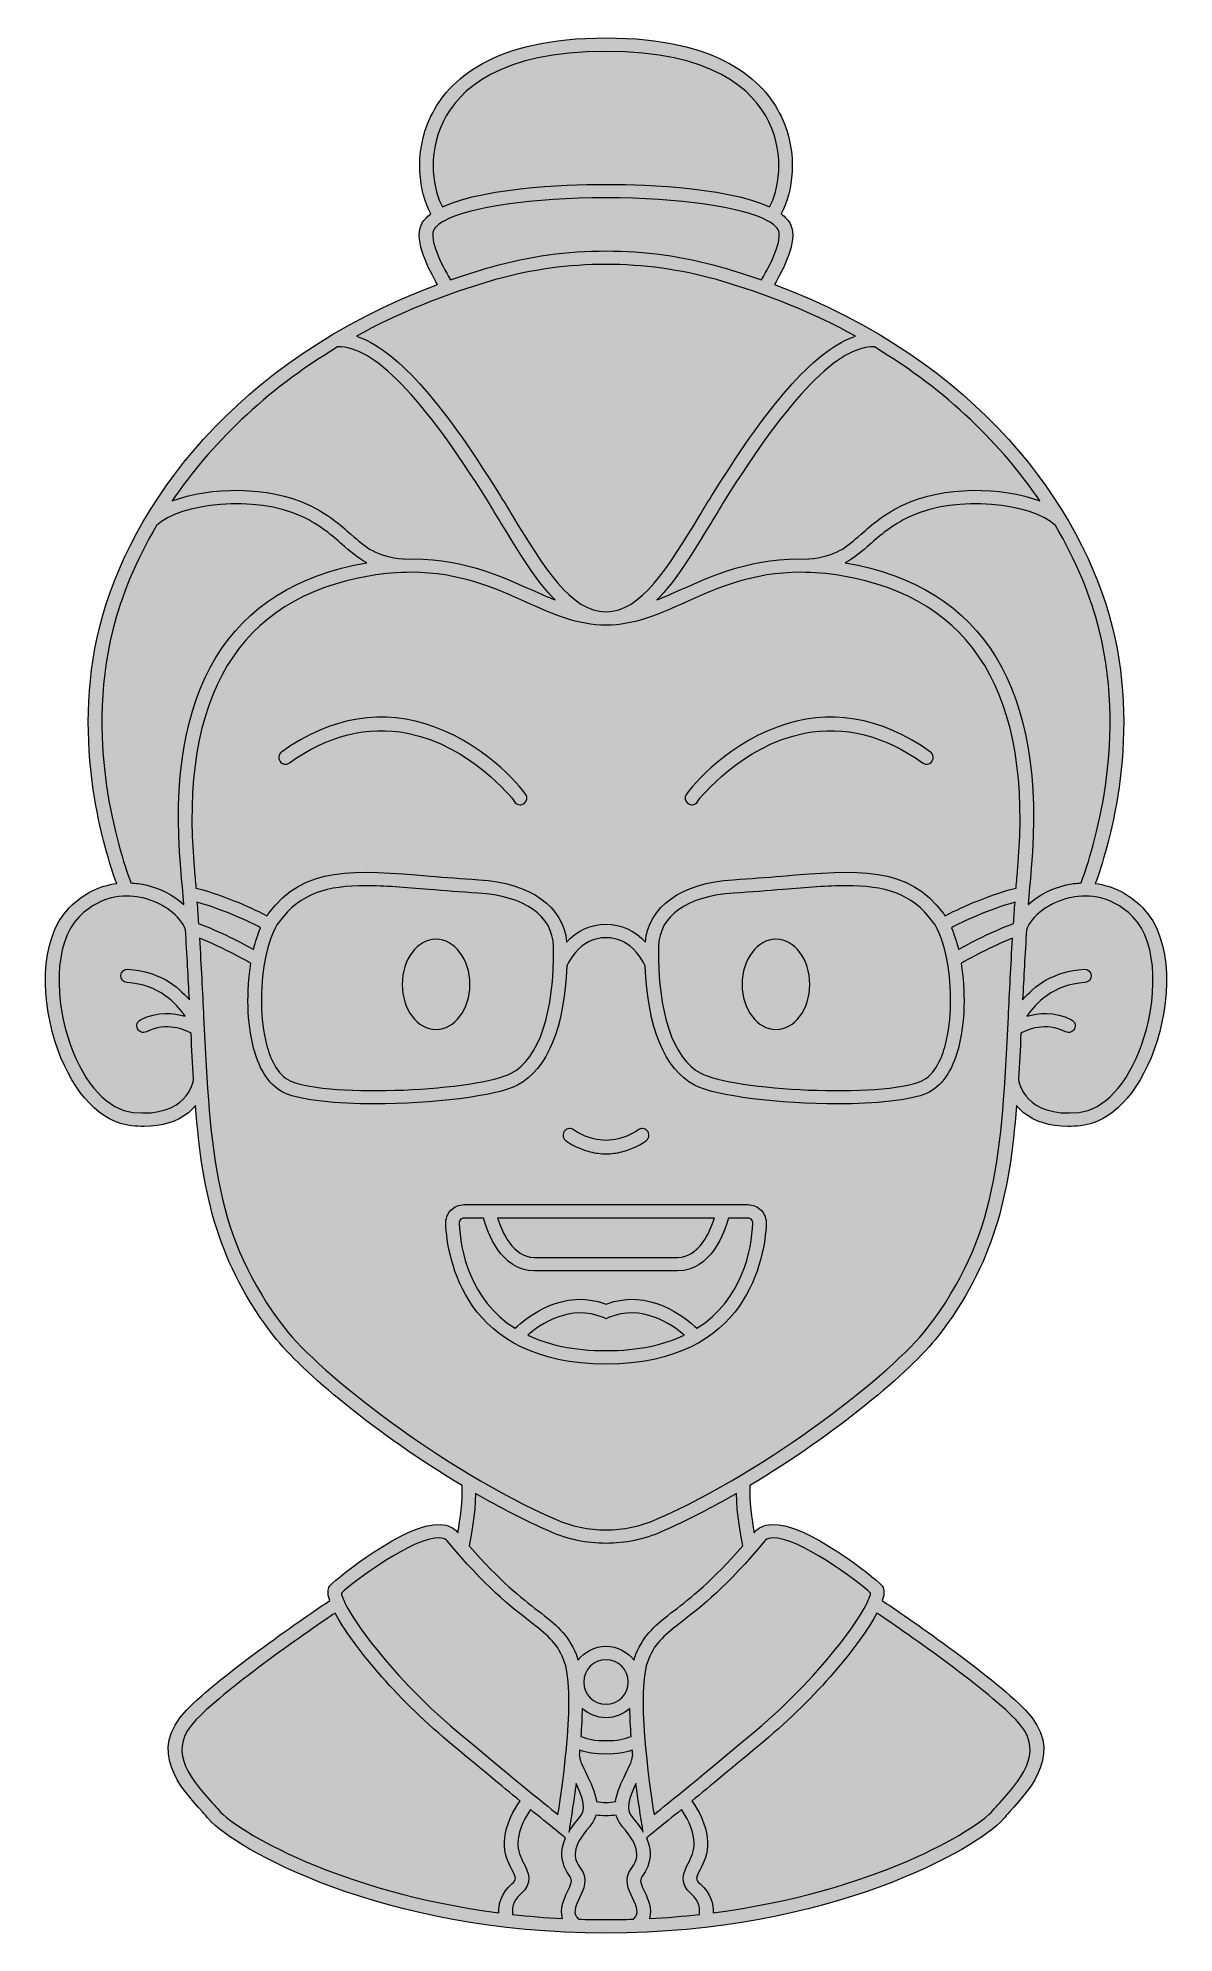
# Model space of a CAD drawing. Header units: inches. Extents: x 0.94 to 3.06, y -3.77 to -0.24.
import ezdxf

# ---------------------------------------------------------------- set-up
doc = ezdxf.new("R2010")
doc.units = ezdxf.units.IN
doc.header["$MEASUREMENT"] = 0
doc.layers.add('Teacher', color=7, linetype='Continuous', lineweight=0)

msp = doc.modelspace()

# ---------------------------------------------------------------- hatches: boundary and pattern name
at = {"layer": 'Teacher', "true_color": 0xf8e0c5, "transparency": 33554687}
h = msp.add_hatch(color=254, dxfattribs=at)
h.dxf.hatch_style = 2
edge = h.paths.add_edge_path()
edge.add_spline(control_points=[(2.9976, -1.8615), (2.973, -1.8364), (2.9425, -1.8213), (2.9099, -1.817), (2.9313, -1.7595), (2.9961, -1.5563), (2.9415, -1.3392), (2.8856, -1.1174), (2.6915, -0.8436), (2.3131, -0.7031), (2.329, -0.6766), (2.357, -0.6226), (2.3437, -0.5925), (2.3402, -0.5847), (2.3339, -0.5777), (2.3256, -0.5715), (2.3468, -0.5341), (2.3593, -0.4599), (2.3255, -0.3899), (2.2935, -0.3236), (2.211, -0.2445), (2, -0.2445), (1.789, -0.2445), (1.7065, -0.3236), (1.6745, -0.3899), (1.6407, -0.4599), (1.6532, -0.5341), (1.6744, -0.5715), (1.6661, -0.5777), (1.6598, -0.5847), (1.6563, -0.5925), (1.643, -0.6226), (1.671, -0.6766), (1.6869, -0.7031), (1.3085, -0.8436), (1.1144, -1.1174), (1.0585, -1.3392), (1.0039, -1.5563), (1.0687, -1.7595), (1.0901, -1.817), (1.0575, -1.8213), (1.027, -1.8364), (1.0024, -1.8615), (0.9435, -1.9216), (0.9498, -2.0406), (0.9805, -2.1258), (1.0105, -2.2088), (1.0618, -2.2618), (1.1178, -2.2676), (1.1258, -2.2684), (1.1336, -2.2688), (1.141, -2.2688), (1.1749, -2.2688), (1.2025, -2.2603), (1.2233, -2.2433), (1.2285, -2.2391), (1.2327, -2.2345), (1.2364, -2.23), (1.2499, -2.3994), (1.2783, -2.5241), (1.3827, -2.6592), (1.4329, -2.7243), (1.5733, -2.8417), (1.7325, -2.9369), (1.7337, -2.964), (1.7287, -3.0003), (1.7247, -3.0244), (1.7245, -3.0242), (1.7243, -3.024), (1.7241, -3.0238), (1.7166, -3.0147), (1.7059, -3.0097), (1.6922, -3.0091), (1.6252, -3.0056), (1.4985, -3.1108), (1.4887, -3.1206), (1.4859, -3.1233), (1.4827, -3.1284), (1.4831, -3.1369), (1.4833, -3.1407), (1.4845, -3.1454), (1.4861, -3.1506), (1.4474, -3.1766), (1.2846, -3.2877), (1.2199, -3.3545), (1.1467, -3.4302), (1.2084, -3.4985), (1.2493, -3.5436), (1.2535, -3.5483), (1.2576, -3.5529), (1.2615, -3.5573), (1.3088, -3.6115), (1.5824, -3.769), (2, -3.769), (2.4176, -3.769), (2.6912, -3.6115), (2.7385, -3.5573), (2.7424, -3.5529), (2.7465, -3.5483), (2.7507, -3.5436), (2.7916, -3.4985), (2.8533, -3.4302), (2.7801, -3.3545), (2.7154, -3.2877), (2.5526, -3.1766), (2.5139, -3.1506), (2.5155, -3.1454), (2.5167, -3.1407), (2.5169, -3.1369), (2.5173, -3.1284), (2.5141, -3.1233), (2.5113, -3.1206), (2.5015, -3.1108), (2.3748, -3.0056), (2.3078, -3.0091), (2.2941, -3.0097), (2.2834, -3.0147), (2.2759, -3.0238), (2.2757, -3.024), (2.2755, -3.0242), (2.2753, -3.0244), (2.2713, -3.0003), (2.2663, -2.964), (2.2675, -2.9369), (2.4267, -2.8417), (2.5671, -2.7243), (2.6173, -2.6592), (2.7217, -2.5241), (2.7501, -2.3994), (2.7636, -2.23), (2.7673, -2.2345), (2.7715, -2.2391), (2.7767, -2.2433), (2.7975, -2.2603), (2.8251, -2.2688), (2.859, -2.2688), (2.8664, -2.2688), (2.8742, -2.2684), (2.8822, -2.2676), (2.9382, -2.2618), (2.9895, -2.2088), (3.0195, -2.1258), (3.0502, -2.0406), (3.0565, -1.9216), (2.9976, -1.8615)], knot_values=[0, 0, 0, 0, 1, 1, 1, 2, 2, 2, 3, 3, 3, 4, 4, 4, 5, 5, 5, 6, 6, 6, 7, 7, 7, 8, 8, 8, 9, 9, 9, 10, 10, 10, 11, 11, 11, 12, 12, 12, 13, 13, 13, 14, 14, 14, 15, 15, 15, 16, 16, 16, 17, 17, 17, 18, 18, 18, 19, 19, 19, 20, 20, 20, 21, 21, 21, 22, 22, 22, 23, 23, 23, 24, 24, 24, 25, 25, 25, 26, 26, 26, 27, 27, 27, 28, 28, 28, 29, 29, 29, 30, 30, 30, 31, 31, 31, 32, 32, 32, 33, 33, 33, 34, 34, 34, 35, 35, 35, 36, 36, 36, 37, 37, 37, 38, 38, 38, 39, 39, 39, 40, 40, 40, 41, 41, 41, 42, 42, 42, 43, 43, 43, 44, 44, 44, 45, 45, 45, 46, 46, 46, 47, 47, 47, 48, 48, 48, 48], degree=3, periodic=0)
at = {"layer": 'Teacher', "true_color": 0x333333, "transparency": 33554687}
h = msp.add_hatch(color=250, dxfattribs=at)
h.dxf.hatch_style = 2
edge = h.paths.add_edge_path()
edge.add_spline(control_points=[(2.1689, -2.6443), (2.1473, -2.6238), (2.0796, -2.5688), (2, -2.5993), (1.9204, -2.5688), (1.8527, -2.6238), (1.8311, -2.6443), (1.7455, -2.5905), (1.7293, -2.4978), (1.727, -2.4491), (1.7269, -2.4465), (1.7278, -2.444), (1.7296, -2.4421), (1.7314, -2.4403), (1.7337, -2.4393), (1.7363, -2.4393), (1.7363, -2.4393), (1.7722, -2.4393), (1.7722, -2.4393), (1.7796, -2.4661), (1.805, -2.5373), (1.8665, -2.5373), (1.8665, -2.5373), (2.1335, -2.5373), (2.1335, -2.5373), (2.195, -2.5373), (2.2204, -2.4661), (2.2278, -2.4393), (2.2278, -2.4393), (2.2637, -2.4393), (2.2637, -2.4393), (2.2663, -2.4393), (2.2686, -2.4403), (2.2704, -2.4421), (2.2722, -2.444), (2.2731, -2.4465), (2.273, -2.4491), (2.2707, -2.4978), (2.2545, -2.5905), (2.1689, -2.6443)], knot_values=[0, 0, 0, 0, 1, 1, 1, 2, 2, 2, 3, 3, 3, 4, 4, 4, 5, 5, 5, 6, 6, 6, 7, 7, 7, 8, 8, 8, 9, 9, 9, 10, 10, 10, 11, 11, 11, 12, 12, 12, 13, 13, 13, 13], degree=3, periodic=0)
edge = h.paths.add_edge_path()
edge.add_spline(control_points=[(2, -2.6858), (1.9389, -2.6858), (1.8914, -2.6747), (1.8544, -2.6571), (1.878, -2.6367), (1.9338, -2.5982), (1.9951, -2.6243), (1.9951, -2.6243), (2, -2.6264), (2, -2.6264), (2, -2.6264), (2.0049, -2.6243), (2.0049, -2.6243), (2.0662, -2.5982), (2.122, -2.6367), (2.1456, -2.6571), (2.1086, -2.6747), (2.0611, -2.6858), (2, -2.6858)], knot_values=[0, 0, 0, 0, 1, 1, 1, 2, 2, 2, 3, 3, 3, 4, 4, 4, 5, 5, 5, 6, 6, 6, 6], degree=3, periodic=0)
edge = h.paths.add_edge_path()
edge.add_spline(control_points=[(2.2017, -2.4393), (2.1937, -2.4644), (2.1733, -2.5123), (2.1335, -2.5123), (2.1335, -2.5123), (1.8665, -2.5123), (1.8665, -2.5123), (1.8267, -2.5123), (1.8063, -2.4644), (1.7983, -2.4393), (1.7983, -2.4393), (2.2017, -2.4393), (2.2017, -2.4393)], knot_values=[0, 0, 0, 0, 1, 1, 1, 2, 2, 2, 3, 3, 3, 4, 4, 4, 4], degree=3, periodic=0)
edge = h.paths.add_edge_path()
edge.add_spline(control_points=[(2.2637, -2.4143), (2.2637, -2.4143), (1.7363, -2.4143), (1.7363, -2.4143), (1.7268, -2.4143), (1.718, -2.418), (1.7115, -2.4248), (1.7051, -2.4316), (1.7016, -2.4409), (1.702, -2.4502), (1.7049, -2.5114), (1.7347, -2.7108), (2, -2.7108), (2.2653, -2.7108), (2.2951, -2.5114), (2.298, -2.4502), (2.2984, -2.4409), (2.2949, -2.4316), (2.2885, -2.4248), (2.282, -2.418), (2.2732, -2.4143), (2.2637, -2.4143)], knot_values=[0, 0, 0, 0, 1, 1, 1, 2, 2, 2, 3, 3, 3, 4, 4, 4, 5, 5, 5, 6, 6, 6, 7, 7, 7, 7], degree=3, periodic=0)
edge = h.paths.add_edge_path()
edge.add_spline(control_points=[(1.9245, -2.2947), (1.9193, -2.2901), (1.9188, -2.2823), (1.9233, -2.277), (1.9279, -2.2719), (1.9357, -2.2713), (1.9409, -2.2758), (1.9413, -2.2761), (1.9528, -2.2854), (1.9771, -2.2918), (1.9845, -2.2938), (1.9922, -2.2947), (2, -2.2947), (2.0078, -2.2947), (2.0155, -2.2938), (2.0229, -2.2918), (2.0472, -2.2854), (2.0587, -2.2761), (2.0591, -2.2758), (2.0643, -2.2713), (2.0721, -2.2719), (2.0767, -2.277), (2.0812, -2.2823), (2.0807, -2.2901), (2.0755, -2.2947), (2.0739, -2.296), (2.0596, -2.308), (2.0293, -2.316), (2.0198, -2.3185), (2.0099, -2.3198), (2, -2.3198), (1.9901, -2.3198), (1.9802, -2.3185), (1.9707, -2.316), (1.9404, -2.308), (1.9261, -2.296), (1.9245, -2.2947)], knot_values=[0, 0, 0, 0, 1, 1, 1, 2, 2, 2, 3, 3, 3, 4, 4, 4, 5, 5, 5, 6, 6, 6, 7, 7, 7, 8, 8, 8, 9, 9, 9, 10, 10, 10, 11, 11, 11, 12, 12, 12, 12], degree=3, periodic=0)
edge = h.paths.add_edge_path()
edge.add_spline(control_points=[(2.6033, -1.5725), (2.6089, -1.5765), (2.6102, -1.5843), (2.6062, -1.5899), (2.6022, -1.5955), (2.5944, -1.5968), (2.5888, -1.5928), (2.5172, -1.5417), (2.4434, -1.5231), (2.3694, -1.5376), (2.2509, -1.5608), (2.1745, -1.6588), (2.1706, -1.664), (2.1685, -1.6681), (2.1642, -1.6707), (2.1596, -1.6707), (2.1586, -1.6707), (2.1576, -1.6706), (2.1565, -1.6703), (2.1498, -1.6686), (2.1458, -1.6618), (2.1474, -1.6551), (2.1495, -1.647), (2.2165, -1.5635), (2.3181, -1.5261), (2.4146, -1.4906), (2.5105, -1.5062), (2.6033, -1.5725)], knot_values=[0, 0, 0, 0, 1, 1, 1, 2, 2, 2, 3, 3, 3, 4, 4, 4, 5, 5, 5, 6, 6, 6, 7, 7, 7, 8, 8, 8, 9, 9, 9, 9], degree=3, periodic=0)
edge = h.paths.add_edge_path()
edge.add_spline(control_points=[(1.8526, -1.6551), (1.8542, -1.6618), (1.8502, -1.6686), (1.8435, -1.6703), (1.8424, -1.6706), (1.8414, -1.6707), (1.8404, -1.6707), (1.8358, -1.6707), (1.8315, -1.6681), (1.8294, -1.664), (1.8255, -1.6588), (1.7491, -1.5608), (1.6306, -1.5376), (1.5566, -1.5231), (1.4828, -1.5417), (1.4112, -1.5928), (1.4056, -1.5968), (1.3978, -1.5955), (1.3938, -1.5899), (1.3898, -1.5843), (1.3911, -1.5765), (1.3967, -1.5725), (1.4895, -1.5062), (1.5854, -1.4906), (1.6819, -1.5261), (1.7835, -1.5635), (1.8505, -1.647), (1.8526, -1.6551)], knot_values=[0, 0, 0, 0, 1, 1, 1, 2, 2, 2, 3, 3, 3, 4, 4, 4, 5, 5, 5, 6, 6, 6, 7, 7, 7, 8, 8, 8, 9, 9, 9, 9], degree=3, periodic=0)
edge = h.paths.add_edge_path()
edge.add_spline(control_points=[(2.2531, -2.0047), (2.2531, -1.9583), (2.2813, -1.9208), (2.316, -1.9208), (2.3508, -1.9208), (2.379, -1.9583), (2.379, -2.0047), (2.379, -2.0511), (2.3508, -2.0886), (2.316, -2.0886), (2.2813, -2.0886), (2.2531, -2.0511), (2.2531, -2.0047)], knot_values=[0, 0, 0, 0, 1, 1, 1, 2, 2, 2, 3, 3, 3, 4, 4, 4, 4], degree=3, periodic=0)
edge = h.paths.add_edge_path()
edge.add_spline(control_points=[(1.621, -2.0047), (1.621, -1.9583), (1.6492, -1.9208), (1.684, -1.9208), (1.7187, -1.9208), (1.7469, -1.9583), (1.7469, -2.0047), (1.7469, -2.0511), (1.7187, -2.0886), (1.684, -2.0886), (1.6492, -2.0886), (1.621, -2.0511), (1.621, -2.0047)], knot_values=[0, 0, 0, 0, 1, 1, 1, 2, 2, 2, 3, 3, 3, 4, 4, 4, 4], degree=3, periodic=0)
edge = h.paths.add_edge_path()
edge.add_spline(control_points=[(2.9959, -2.1174), (2.9693, -2.1911), (2.9259, -2.2379), (2.8797, -2.2427), (2.7794, -2.253), (2.7679, -2.1872), (2.767, -2.1805), (2.7687, -2.1535), (2.7703, -2.1253), (2.7717, -2.0957), (2.7838, -2.0888), (2.8171, -2.074), (2.8545, -2.0928), (2.8607, -2.0958), (2.8682, -2.0933), (2.8713, -2.0872), (2.8744, -2.081), (2.8719, -2.0735), (2.8657, -2.0704), (2.8335, -2.0543), (2.8038, -2.0574), (2.7829, -2.0639), (2.7985, -2.0404), (2.8316, -2.0047), (2.8905, -2.0014), (2.8974, -2.001), (2.9027, -1.9951), (2.9023, -1.9883), (2.9019, -1.9814), (2.8959, -1.9761), (2.8891, -1.9765), (2.8327, -1.9796), (2.7964, -2.0078), (2.7748, -2.0333), (2.7769, -1.9926), (2.7791, -1.9494), (2.7821, -1.9032), (2.7914, -1.8773), (2.8244, -1.8525), (2.8615, -1.8439), (2.887, -1.838), (2.9364, -1.8347), (2.9798, -1.879), (3.0288, -1.929), (3.025, -2.0368), (2.9959, -2.1174)], knot_values=[0, 0, 0, 0, 1, 1, 1, 2, 2, 2, 3, 3, 3, 4, 4, 4, 5, 5, 5, 6, 6, 6, 7, 7, 7, 8, 8, 8, 9, 9, 9, 10, 10, 10, 11, 11, 11, 12, 12, 12, 13, 13, 13, 14, 14, 14, 15, 15, 15, 15], degree=3, periodic=0)
edge = h.paths.add_edge_path()
edge.add_spline(control_points=[(2.7626, -1.8256), (2.7048, -1.8403), (2.6523, -1.8658), (2.6305, -1.8771), (2.6295, -1.8756), (2.6286, -1.874), (2.6275, -1.8726), (2.5613, -1.7838), (2.4681, -1.7915), (2.327, -1.8032), (2.2985, -1.8056), (2.269, -1.808), (2.2367, -1.81), (2.1404, -1.8158), (2.0788, -1.8601), (2.0733, -1.9261), (2.0546, -1.9051), (2.0282, -1.8929), (2, -1.8929), (1.9718, -1.8929), (1.9454, -1.9051), (1.9267, -1.9261), (1.9212, -1.8601), (1.8596, -1.8158), (1.7633, -1.81), (1.731, -1.808), (1.7015, -1.8056), (1.673, -1.8032), (1.5319, -1.7915), (1.4387, -1.7838), (1.3725, -1.8726), (1.3714, -1.874), (1.3705, -1.8756), (1.3695, -1.8771), (1.3477, -1.8658), (1.2952, -1.8403), (1.2374, -1.8256), (1.2364, -1.813), (1.2353, -1.8002), (1.2342, -1.7872), (1.2065, -1.4683), (1.3168, -1.2859), (1.5619, -1.2448), (1.5891, -1.2403), (1.6142, -1.2383), (1.6377, -1.2383), (1.7276, -1.2383), (1.7929, -1.2675), (1.8518, -1.2939), (1.901, -1.316), (1.9474, -1.3367), (2, -1.3367), (2.0526, -1.3367), (2.099, -1.316), (2.1482, -1.2939), (2.2071, -1.2675), (2.2724, -1.2383), (2.3623, -1.2383), (2.3858, -1.2383), (2.4109, -1.2403), (2.4381, -1.2448), (2.6832, -1.2859), (2.7935, -1.4683), (2.7658, -1.7872), (2.7647, -1.8002), (2.7636, -1.813), (2.7626, -1.8256)], knot_values=[0, 0, 0, 0, 1, 1, 1, 2, 2, 2, 3, 3, 3, 4, 4, 4, 5, 5, 5, 6, 6, 6, 7, 7, 7, 8, 8, 8, 9, 9, 9, 10, 10, 10, 11, 11, 11, 12, 12, 12, 13, 13, 13, 14, 14, 14, 15, 15, 15, 16, 16, 16, 17, 17, 17, 18, 18, 18, 19, 19, 19, 20, 20, 20, 21, 21, 21, 22, 22, 22, 22], degree=3, periodic=0)
edge = h.paths.add_edge_path()
edge.add_spline(control_points=[(2.7579, -1.8914), (2.7175, -1.9063), (2.6767, -1.9278), (2.6554, -1.9397), (2.6518, -1.9249), (2.6474, -1.9112), (2.6423, -1.8992), (2.6621, -1.8889), (2.7091, -1.8662), (2.7607, -1.8519), (2.7597, -1.8653), (2.7587, -1.8785), (2.7579, -1.8914)], knot_values=[0, 0, 0, 0, 1, 1, 1, 2, 2, 2, 3, 3, 3, 4, 4, 4, 4], degree=3, periodic=0)
edge = h.paths.add_edge_path()
edge.add_spline(control_points=[(2.0977, -1.9342), (2.0987, -1.8773), (2.1512, -1.8402), (2.2383, -1.8349), (2.2708, -1.8329), (2.3004, -1.8305), (2.3291, -1.8281), (2.3737, -1.8244), (2.4127, -1.8212), (2.4468, -1.8212), (2.5178, -1.8212), (2.5684, -1.8351), (2.6075, -1.8876), (2.6196, -1.9038), (2.6288, -1.9299), (2.6344, -1.9601), (2.6345, -1.9606), (2.6346, -1.9611), (2.6347, -1.9616), (2.6436, -2.0108), (2.6434, -2.0706), (2.6312, -2.1167), (2.6247, -2.1414), (2.6117, -2.1732), (2.5874, -2.1839), (2.5129, -2.2166), (2.2363, -2.2017), (2.1762, -2.1699), (2.1243, -2.1424), (2.0957, -2.0565), (2.0977, -1.9342)], knot_values=[0, 0, 0, 0, 1, 1, 1, 2, 2, 2, 3, 3, 3, 4, 4, 4, 5, 5, 5, 6, 6, 6, 7, 7, 7, 8, 8, 8, 9, 9, 9, 10, 10, 10, 10], degree=3, periodic=0)
edge = h.paths.add_edge_path()
edge.add_spline(control_points=[(1.3653, -1.9616), (1.3654, -1.9611), (1.3655, -1.9606), (1.3656, -1.9601), (1.3712, -1.9299), (1.3804, -1.9038), (1.3925, -1.8876), (1.4316, -1.8351), (1.4822, -1.8212), (1.5532, -1.8212), (1.5873, -1.8212), (1.6263, -1.8244), (1.6709, -1.8281), (1.6996, -1.8305), (1.7292, -1.8329), (1.7617, -1.8349), (1.8488, -1.8402), (1.9013, -1.8773), (1.9023, -1.9342), (1.9043, -2.0565), (1.8757, -2.1424), (1.8238, -2.1699), (1.7637, -2.2017), (1.4871, -2.2166), (1.4126, -2.1839), (1.3883, -2.1732), (1.3753, -2.1414), (1.3688, -2.1167), (1.3566, -2.0706), (1.3564, -2.0108), (1.3653, -1.9616)], knot_values=[0, 0, 0, 0, 1, 1, 1, 2, 2, 2, 3, 3, 3, 4, 4, 4, 5, 5, 5, 6, 6, 6, 7, 7, 7, 8, 8, 8, 9, 9, 9, 10, 10, 10, 10], degree=3, periodic=0)
edge = h.paths.add_edge_path()
edge.add_spline(control_points=[(2.7483, -2.0645), (2.7357, -2.3204), (2.7281, -2.4749), (2.5975, -2.6439), (2.5336, -2.7266), (2.3057, -2.9062), (2.0939, -2.9994), (2.0641, -3.0126), (2.0321, -3.0191), (2, -3.0191), (1.9679, -3.0191), (1.9359, -3.0126), (1.9061, -2.9994), (1.6943, -2.9062), (1.4664, -2.7266), (1.4025, -2.6439), (1.2719, -2.4749), (1.2643, -2.3204), (1.2517, -2.0645), (1.2495, -2.0195), (1.2471, -1.971), (1.2439, -1.9188), (1.284, -1.9347), (1.3236, -1.9565), (1.3395, -1.9655), (1.3313, -2.0167), (1.3322, -2.0759), (1.3446, -2.123), (1.356, -2.1662), (1.3761, -2.1951), (1.4025, -2.2068), (1.4344, -2.2208), (1.4989, -2.2268), (1.5692, -2.2268), (1.6759, -2.2268), (1.796, -2.2129), (1.8355, -2.192), (1.8911, -2.1626), (1.9229, -2.0845), (1.9269, -1.9706), (1.9288, -1.9666), (1.9341, -1.9564), (1.9431, -1.9452), (1.9571, -1.9279), (1.9779, -1.9179), (2, -1.9179), (2.0221, -1.9179), (2.0429, -1.9279), (2.0569, -1.9452), (2.0659, -1.9564), (2.0712, -1.9666), (2.0731, -1.9706), (2.0771, -2.0845), (2.1089, -2.1626), (2.1645, -2.192), (2.204, -2.2129), (2.3241, -2.2268), (2.4308, -2.2268), (2.5011, -2.2268), (2.5656, -2.2208), (2.5975, -2.2068), (2.6239, -2.1951), (2.644, -2.1662), (2.6554, -2.123), (2.6678, -2.0759), (2.6687, -2.0167), (2.6605, -1.9655), (2.6764, -1.9565), (2.716, -1.9347), (2.7561, -1.9188), (2.7529, -1.971), (2.7505, -2.0195), (2.7483, -2.0645)], knot_values=[0, 0, 0, 0, 1, 1, 1, 2, 2, 2, 3, 3, 3, 4, 4, 4, 5, 5, 5, 6, 6, 6, 7, 7, 7, 8, 8, 8, 9, 9, 9, 10, 10, 10, 11, 11, 11, 12, 12, 12, 13, 13, 13, 14, 14, 14, 15, 15, 15, 16, 16, 16, 17, 17, 17, 18, 18, 18, 19, 19, 19, 20, 20, 20, 21, 21, 21, 22, 22, 22, 23, 23, 23, 24, 24, 24, 24], degree=3, periodic=0)
edge = h.paths.add_edge_path()
edge.add_spline(control_points=[(2.2951, -3.0397), (2.2962, -3.0384), (2.2994, -3.0345), (2.309, -3.034), (2.3581, -3.0314), (2.4692, -3.1153), (2.492, -3.1366), (2.4909, -3.1609), (2.4086, -3.2834), (2.2775, -3.3932), (2.1785, -3.4761), (2.1167, -3.5265), (2.0893, -3.5487), (2.0798, -3.4886), (2.0555, -3.3169), (2.0788, -3.26), (2.092, -3.2279), (2.1106, -3.2134), (2.1416, -3.1894), (2.1769, -3.162), (2.2252, -3.1244), (2.2951, -3.0397)], knot_values=[0, 0, 0, 0, 1, 1, 1, 2, 2, 2, 3, 3, 3, 4, 4, 4, 5, 5, 5, 6, 6, 6, 7, 7, 7, 7], degree=3, periodic=0)
edge = h.paths.add_edge_path()
edge.add_spline(control_points=[(2.7621, -3.3719), (2.8149, -3.4264), (2.7814, -3.4724), (2.7322, -3.5269), (2.7278, -3.5317), (2.7236, -3.5363), (2.7197, -3.5408), (2.6873, -3.578), (2.4977, -3.6929), (2.199, -3.7313), (2.1997, -3.7163), (2.196, -3.6951), (2.1749, -3.6774), (2.166, -3.6699), (2.1666, -3.6674), (2.1751, -3.6506), (2.1814, -3.6383), (2.1901, -3.6213), (2.1888, -3.5987), (2.187, -3.5651), (2.1703, -3.5375), (2.1598, -3.5234), (2.1927, -3.4964), (2.2369, -3.4597), (2.2935, -3.4124), (2.3913, -3.3305), (2.4729, -3.2323), (2.5037, -3.1738), (2.5475, -3.2035), (2.7019, -3.3096), (2.7621, -3.3719)], knot_values=[0, 0, 0, 0, 1, 1, 1, 2, 2, 2, 3, 3, 3, 4, 4, 4, 5, 5, 5, 6, 6, 6, 7, 7, 7, 8, 8, 8, 9, 9, 9, 10, 10, 10, 10], degree=3, periodic=0)
edge = h.paths.add_edge_path()
edge.add_spline(control_points=[(2.1736, -3.7344), (2.1437, -3.7377), (2.1128, -3.7403), (2.0809, -3.7419), (2.0866, -3.7237), (2.0782, -3.706), (2.072, -3.693), (2.0647, -3.6778), (2.062, -3.6706), (2.0666, -3.6645), (2.0864, -3.6384), (2.0849, -3.6138), (2.0751, -3.5921), (2.0751, -3.5921), (2.1057, -3.5677), (2.1404, -3.5393), (2.149, -3.5511), (2.1624, -3.5735), (2.1639, -3.6001), (2.1647, -3.616), (2.1587, -3.6278), (2.1528, -3.6393), (2.145, -3.6547), (2.1342, -3.6759), (2.1588, -3.6965), (2.1743, -3.7096), (2.1749, -3.7254), (2.1736, -3.7344)], knot_values=[0, 0, 0, 0, 1, 1, 1, 2, 2, 2, 3, 3, 3, 4, 4, 4, 5, 5, 5, 6, 6, 6, 7, 7, 7, 8, 8, 8, 9, 9, 9, 9], degree=3, periodic=0)
edge = h.paths.add_edge_path()
edge.add_spline(control_points=[(2.0514, -3.7431), (2.0345, -3.7436), (2.0174, -3.744), (2, -3.744), (1.9826, -3.744), (1.9655, -3.7436), (1.9486, -3.7431), (1.9381, -3.7319), (1.9419, -3.7219), (1.9506, -3.7037), (1.9581, -3.6879), (1.9675, -3.6682), (1.9533, -3.6494), (1.9382, -3.6295), (1.9357, -3.6093), (1.9697, -3.5705), (1.9756, -3.5638), (1.9792, -3.5567), (1.9812, -3.5494), (1.9868, -3.5503), (1.9934, -3.5511), (2, -3.5512), (2.0066, -3.5511), (2.0132, -3.5503), (2.0188, -3.5494), (2.0208, -3.5567), (2.0244, -3.5638), (2.0303, -3.5705), (2.0643, -3.6093), (2.0618, -3.6295), (2.0467, -3.6494), (2.0325, -3.6682), (2.0419, -3.6879), (2.0494, -3.7037), (2.0581, -3.7219), (2.0619, -3.7319), (2.0514, -3.7431)], knot_values=[0, 0, 0, 0, 1, 1, 1, 2, 2, 2, 3, 3, 3, 4, 4, 4, 5, 5, 5, 6, 6, 6, 7, 7, 7, 8, 8, 8, 9, 9, 9, 10, 10, 10, 11, 11, 11, 12, 12, 12, 12], degree=3, periodic=0)
edge = h.paths.add_edge_path()
edge.add_spline(control_points=[(1.928, -3.693), (1.9218, -3.706), (1.9134, -3.7237), (1.9191, -3.7419), (1.8872, -3.7403), (1.8563, -3.7377), (1.8264, -3.7344), (1.8251, -3.7254), (1.8257, -3.7096), (1.8412, -3.6965), (1.8658, -3.6759), (1.855, -3.6547), (1.8472, -3.6393), (1.8413, -3.6278), (1.8353, -3.616), (1.8361, -3.6001), (1.8376, -3.5735), (1.851, -3.5511), (1.8596, -3.5393), (1.8943, -3.5677), (1.9249, -3.5921), (1.9249, -3.5921), (1.9151, -3.6138), (1.9136, -3.6384), (1.9334, -3.6645), (1.938, -3.6706), (1.9353, -3.6778), (1.928, -3.693)], knot_values=[0, 0, 0, 0, 1, 1, 1, 2, 2, 2, 3, 3, 3, 4, 4, 4, 5, 5, 5, 6, 6, 6, 7, 7, 7, 8, 8, 8, 9, 9, 9, 9], degree=3, periodic=0)
edge = h.paths.add_edge_path()
edge.add_spline(control_points=[(1.801, -3.7313), (1.5023, -3.6929), (1.3127, -3.578), (1.2803, -3.5408), (1.2764, -3.5363), (1.2722, -3.5317), (1.2678, -3.5269), (1.2186, -3.4724), (1.1851, -3.4264), (1.2379, -3.3719), (1.2981, -3.3096), (1.4525, -3.2035), (1.4963, -3.1738), (1.5271, -3.2323), (1.6087, -3.3305), (1.7065, -3.4124), (1.7631, -3.4597), (1.8073, -3.4964), (1.8402, -3.5234), (1.8297, -3.5375), (1.813, -3.5651), (1.8112, -3.5987), (1.8099, -3.6213), (1.8186, -3.6383), (1.8249, -3.6506), (1.8334, -3.6674), (1.834, -3.6699), (1.8251, -3.6774), (1.804, -3.6951), (1.8003, -3.7163), (1.801, -3.7313)], knot_values=[0, 0, 0, 0, 1, 1, 1, 2, 2, 2, 3, 3, 3, 4, 4, 4, 5, 5, 5, 6, 6, 6, 7, 7, 7, 8, 8, 8, 9, 9, 9, 10, 10, 10, 10], degree=3, periodic=0)
edge = h.paths.add_edge_path()
edge.add_spline(control_points=[(2.0557, -3.2505), (2.0543, -3.2538), (2.0532, -3.2575), (2.0521, -3.2613), (2.0399, -3.2458), (2.0212, -3.2356), (2, -3.2356), (1.9788, -3.2356), (1.9601, -3.2458), (1.9479, -3.2613), (1.9468, -3.2575), (1.9457, -3.2538), (1.9443, -3.2505), (1.9286, -3.2123), (1.9068, -3.1953), (1.8738, -3.1696), (1.8431, -3.1458), (1.8023, -3.1141), (1.7456, -3.049), (1.7487, -3.0331), (1.7567, -2.9891), (1.7576, -2.9516), (1.8031, -2.9778), (1.8497, -3.002), (1.896, -3.0223), (1.929, -3.0369), (1.964, -3.0442), (2, -3.0442), (2.036, -3.0442), (2.071, -3.0369), (2.104, -3.0223), (2.1503, -3.002), (2.1969, -2.9778), (2.2424, -2.9516), (2.2433, -2.9891), (2.2513, -3.0331), (2.2544, -3.049), (2.1977, -3.1141), (2.1569, -3.1458), (2.1262, -3.1696), (2.0932, -3.1953), (2.0714, -3.2123), (2.0557, -3.2505)], knot_values=[0, 0, 0, 0, 1, 1, 1, 2, 2, 2, 3, 3, 3, 4, 4, 4, 5, 5, 5, 6, 6, 6, 7, 7, 7, 8, 8, 8, 9, 9, 9, 10, 10, 10, 11, 11, 11, 12, 12, 12, 13, 13, 13, 14, 14, 14, 14], degree=3, periodic=0)
edge = h.paths.add_edge_path()
edge.add_spline(control_points=[(2.0557, -3.4909), (2.0615, -3.5363), (2.0675, -3.5703), (2.0681, -3.574), (2.0681, -3.574), (2.0694, -3.5814), (2.0694, -3.5814), (2.0636, -3.5715), (2.0564, -3.5624), (2.0491, -3.554), (2.0357, -3.5388), (2.0428, -3.518), (2.0557, -3.4909)], knot_values=[0, 0, 0, 0, 1, 1, 1, 2, 2, 2, 3, 3, 3, 4, 4, 4, 4], degree=3, periodic=0)
edge = h.paths.add_edge_path()
edge.add_spline(control_points=[(1.9585, -3.3021), (1.9585, -3.2792), (1.9771, -3.2606), (2, -3.2606), (2.0229, -3.2606), (2.0415, -3.2792), (2.0415, -3.3021), (2.0415, -3.3249), (2.0229, -3.3435), (2, -3.3435), (1.9771, -3.3435), (1.9585, -3.3249), (1.9585, -3.3021)], knot_values=[0, 0, 0, 0, 1, 1, 1, 2, 2, 2, 3, 3, 3, 4, 4, 4, 4], degree=3, periodic=0)
edge = h.paths.add_edge_path()
edge.add_spline(control_points=[(2, -3.3685), (2.0171, -3.3685), (2.0326, -3.3618), (2.0444, -3.3512), (2.0447, -3.368), (2.0455, -3.3856), (2.0468, -3.4031), (2.0363, -3.4072), (2.0195, -3.4122), (2.0008, -3.4109), (2.0008, -3.4109), (1.9992, -3.4109), (1.9992, -3.4109), (1.9805, -3.4122), (1.9637, -3.4072), (1.9532, -3.4031), (1.9545, -3.3856), (1.9553, -3.368), (1.9556, -3.3512), (1.9674, -3.3618), (1.9829, -3.3685), (2, -3.3685)], knot_values=[0, 0, 0, 0, 1, 1, 1, 2, 2, 2, 3, 3, 3, 4, 4, 4, 5, 5, 5, 6, 6, 6, 7, 7, 7, 7], degree=3, periodic=0)
edge = h.paths.add_edge_path()
edge.add_spline(control_points=[(1.9509, -3.554), (1.9436, -3.5624), (1.9364, -3.5715), (1.9306, -3.5814), (1.9306, -3.5814), (1.9319, -3.574), (1.9319, -3.574), (1.9325, -3.5703), (1.9385, -3.5363), (1.9443, -3.4909), (1.9572, -3.518), (1.9643, -3.5388), (1.9509, -3.554)], knot_values=[0, 0, 0, 0, 1, 1, 1, 2, 2, 2, 3, 3, 3, 4, 4, 4, 4], degree=3, periodic=0)
edge = h.paths.add_edge_path()
edge.add_spline(control_points=[(1.9504, -3.4366), (1.9507, -3.4341), (1.9509, -3.4315), (1.9511, -3.4289), (1.9638, -3.4332), (1.9809, -3.437), (2, -3.4359), (2.0191, -3.437), (2.0362, -3.4332), (2.0489, -3.4289), (2.0491, -3.4315), (2.0493, -3.4341), (2.0496, -3.4366), (2.0504, -3.4447), (2.0433, -3.4592), (2.0364, -3.4733), (2.0288, -3.489), (2.0202, -3.5066), (2.0176, -3.5243), (2.0126, -3.5252), (2.0061, -3.5261), (2, -3.5262), (1.9939, -3.5261), (1.9874, -3.5252), (1.9824, -3.5243), (1.9798, -3.5066), (1.9712, -3.489), (1.9636, -3.4733), (1.9567, -3.4592), (1.9496, -3.4447), (1.9504, -3.4366)], knot_values=[0, 0, 0, 0, 1, 1, 1, 2, 2, 2, 3, 3, 3, 4, 4, 4, 5, 5, 5, 6, 6, 6, 7, 7, 7, 8, 8, 8, 9, 9, 9, 10, 10, 10, 10], degree=3, periodic=0)
edge = h.paths.add_edge_path()
edge.add_spline(control_points=[(1.691, -3.034), (1.7006, -3.0345), (1.7038, -3.0384), (1.7049, -3.0397), (1.7748, -3.1244), (1.8231, -3.162), (1.8584, -3.1894), (1.8894, -3.2134), (1.908, -3.2279), (1.9212, -3.26), (1.9445, -3.3169), (1.9202, -3.4886), (1.9107, -3.5487), (1.8833, -3.5265), (1.8215, -3.4761), (1.7225, -3.3932), (1.5914, -3.2834), (1.5091, -3.1609), (1.508, -3.1366), (1.5308, -3.1153), (1.6419, -3.0314), (1.691, -3.034)], knot_values=[0, 0, 0, 0, 1, 1, 1, 2, 2, 2, 3, 3, 3, 4, 4, 4, 5, 5, 5, 6, 6, 6, 7, 7, 7, 7], degree=3, periodic=0)
edge = h.paths.add_edge_path()
edge.add_spline(control_points=[(1.2393, -1.8519), (1.2909, -1.8662), (1.3379, -1.8889), (1.3577, -1.8992), (1.3526, -1.9112), (1.3482, -1.9249), (1.3446, -1.9397), (1.3233, -1.9278), (1.2825, -1.9063), (1.2421, -1.8914), (1.2413, -1.8785), (1.2403, -1.8653), (1.2393, -1.8519)], knot_values=[0, 0, 0, 0, 1, 1, 1, 2, 2, 2, 3, 3, 3, 4, 4, 4, 4], degree=3, periodic=0)
edge = h.paths.add_edge_path()
edge.add_spline(control_points=[(1.1203, -2.2427), (1.0741, -2.2379), (1.0307, -2.1911), (1.0041, -2.1174), (0.975, -2.0368), (0.9712, -1.929), (1.0202, -1.879), (1.0636, -1.8347), (1.113, -1.838), (1.1385, -1.8439), (1.1756, -1.8525), (1.2086, -1.8773), (1.2179, -1.9032), (1.2209, -1.9494), (1.2231, -1.9926), (1.2252, -2.0333), (1.2036, -2.0078), (1.1673, -1.9796), (1.1109, -1.9765), (1.1041, -1.9761), (1.0981, -1.9814), (1.0977, -1.9883), (1.0973, -1.9951), (1.1026, -2.001), (1.1095, -2.0014), (1.1684, -2.0047), (1.2015, -2.0404), (1.2171, -2.0639), (1.1962, -2.0574), (1.1665, -2.0543), (1.1343, -2.0704), (1.1281, -2.0735), (1.1256, -2.081), (1.1287, -2.0872), (1.1318, -2.0933), (1.1393, -2.0958), (1.1455, -2.0928), (1.1829, -2.074), (1.2162, -2.0888), (1.2283, -2.0957), (1.2297, -2.1253), (1.2313, -2.1535), (1.233, -2.1805), (1.2321, -2.1872), (1.2206, -2.253), (1.1203, -2.2427)], knot_values=[0, 0, 0, 0, 1, 1, 1, 2, 2, 2, 3, 3, 3, 4, 4, 4, 5, 5, 5, 6, 6, 6, 7, 7, 7, 8, 8, 8, 9, 9, 9, 10, 10, 10, 11, 11, 11, 12, 12, 12, 13, 13, 13, 14, 14, 14, 15, 15, 15, 15], degree=3, periodic=0)
edge = h.paths.add_edge_path()
edge.add_spline(control_points=[(1.0828, -1.3453), (1.0984, -1.2834), (1.1252, -1.2173), (1.1641, -1.1512), (1.2072, -1.1097), (1.3482, -1.0938), (1.4346, -1.1347), (1.4695, -1.1512), (1.4906, -1.1699), (1.5091, -1.1863), (1.5238, -1.1993), (1.5374, -1.2114), (1.5551, -1.2207), (1.2968, -1.2651), (1.1804, -1.4564), (1.2093, -1.7893), (1.2113, -1.8123), (1.213, -1.8345), (1.2146, -1.8562), (1.1964, -1.8393), (1.1717, -1.826), (1.1442, -1.8196), (1.1349, -1.8174), (1.1257, -1.8165), (1.1165, -1.816), (1.1009, -1.7752), (1.0276, -1.5644), (1.0828, -1.3453)], knot_values=[0, 0, 0, 0, 1, 1, 1, 2, 2, 2, 3, 3, 3, 4, 4, 4, 5, 5, 5, 6, 6, 6, 7, 7, 7, 8, 8, 8, 9, 9, 9, 9], degree=3, periodic=0)
edge = h.paths.add_edge_path()
edge.add_spline(control_points=[(1.5009, -0.8193), (1.5661, -0.8159), (1.6595, -0.9117), (1.7794, -1.1048), (1.7881, -1.1187), (1.7965, -1.1325), (1.8047, -1.1461), (1.8389, -1.2024), (1.8705, -1.2543), (1.9052, -1.2898), (1.8912, -1.2841), (1.877, -1.2778), (1.8621, -1.2711), (1.7974, -1.2422), (1.7255, -1.2102), (1.6232, -1.2136), (1.6232, -1.2136), (1.6232, -1.2133), (1.6232, -1.2133), (1.5728, -1.2094), (1.5531, -1.1918), (1.5257, -1.1676), (1.5059, -1.15), (1.4834, -1.1301), (1.4453, -1.1121), (1.3737, -1.0782), (1.2634, -1.0781), (1.193, -1.1056), (1.2634, -1.002), (1.3646, -0.901), (1.5009, -0.8193)], knot_values=[0, 0, 0, 0, 1, 1, 1, 2, 2, 2, 3, 3, 3, 4, 4, 4, 5, 5, 5, 6, 6, 6, 7, 7, 7, 8, 8, 8, 9, 9, 9, 10, 10, 10, 10], degree=3, periodic=0)
edge = h.paths.add_edge_path()
edge.add_spline(control_points=[(1.7947, -0.694), (1.8614, -0.6751), (1.9307, -0.6657), (2, -0.6657), (2.0693, -0.6657), (2.1386, -0.6751), (2.2053, -0.694), (2.3022, -0.7215), (2.3883, -0.7575), (2.4643, -0.7993), (2.394, -0.8214), (2.3084, -0.916), (2.1993, -1.0916), (2.1907, -1.1056), (2.1822, -1.1195), (2.1739, -1.1332), (2.1157, -1.229), (2.0655, -1.3117), (2, -1.3117), (1.9345, -1.3117), (1.8843, -1.229), (1.8261, -1.1332), (1.8178, -1.1195), (1.8093, -1.1056), (1.8007, -1.0916), (1.6916, -0.916), (1.606, -0.8214), (1.5357, -0.7993), (1.6117, -0.7575), (1.6978, -0.7215), (1.7947, -0.694)], knot_values=[0, 0, 0, 0, 1, 1, 1, 2, 2, 2, 3, 3, 3, 4, 4, 4, 5, 5, 5, 6, 6, 6, 7, 7, 7, 8, 8, 8, 9, 9, 9, 10, 10, 10, 10], degree=3, periodic=0)
edge = h.paths.add_edge_path()
edge.add_spline(control_points=[(1.6792, -0.6027), (1.6819, -0.5966), (1.6886, -0.5907), (1.6984, -0.5853), (1.6987, -0.5851), (1.6991, -0.585), (1.6994, -0.5848), (1.6994, -0.5848), (1.6995, -0.5846), (1.6995, -0.5846), (1.7463, -0.5593), (1.8633, -0.5418), (2, -0.5418), (2.1367, -0.5418), (2.2537, -0.5593), (2.3005, -0.5846), (2.3005, -0.5846), (2.3006, -0.5848), (2.3006, -0.5848), (2.3009, -0.585), (2.3013, -0.5851), (2.3016, -0.5853), (2.3114, -0.5907), (2.3181, -0.5966), (2.3208, -0.6027), (2.3282, -0.6192), (2.308, -0.6635), (2.2891, -0.6944), (2.2642, -0.6857), (2.2386, -0.6775), (2.2121, -0.67), (2.1432, -0.6505), (2.0716, -0.6407), (2, -0.6407), (1.9284, -0.6407), (1.8568, -0.6505), (1.7879, -0.67), (1.7614, -0.6775), (1.7358, -0.6857), (1.7109, -0.6944), (1.692, -0.6635), (1.6718, -0.6192), (1.6792, -0.6027)], knot_values=[0, 0, 0, 0, 1, 1, 1, 2, 2, 2, 3, 3, 3, 4, 4, 4, 5, 5, 5, 6, 6, 6, 7, 7, 7, 8, 8, 8, 9, 9, 9, 10, 10, 10, 11, 11, 11, 12, 12, 12, 13, 13, 13, 14, 14, 14, 14], degree=3, periodic=0)
edge = h.paths.add_edge_path()
edge.add_spline(control_points=[(1.697, -0.4008), (1.7259, -0.3409), (1.802, -0.2695), (2, -0.2695), (2.198, -0.2695), (2.2741, -0.3409), (2.303, -0.4008), (2.3337, -0.4644), (2.3205, -0.5293), (2.3042, -0.5586), (2.221, -0.5192), (2.042, -0.5168), (2, -0.5168), (1.958, -0.5168), (1.779, -0.5192), (1.6958, -0.5586), (1.6795, -0.5293), (1.6663, -0.4644), (1.697, -0.4008)], knot_values=[0, 0, 0, 0, 1, 1, 1, 2, 2, 2, 3, 3, 3, 4, 4, 4, 5, 5, 5, 6, 6, 6, 6], degree=3, periodic=0)
edge = h.paths.add_edge_path()
edge.add_spline(control_points=[(2.807, -1.1056), (2.7366, -1.0781), (2.6263, -1.0782), (2.5547, -1.1121), (2.5166, -1.1301), (2.4941, -1.15), (2.4743, -1.1676), (2.4469, -1.1918), (2.4272, -1.2094), (2.3768, -1.2133), (2.3768, -1.2133), (2.3768, -1.2136), (2.3768, -1.2136), (2.2745, -1.2102), (2.2026, -1.2422), (2.1379, -1.2711), (2.123, -1.2778), (2.1088, -1.2841), (2.0948, -1.2898), (2.1295, -1.2543), (2.1611, -1.2024), (2.1953, -1.1461), (2.2035, -1.1325), (2.2119, -1.1187), (2.2206, -1.1048), (2.3405, -0.9117), (2.4339, -0.8159), (2.4991, -0.8193), (2.6354, -0.901), (2.7366, -1.002), (2.807, -1.1056)], knot_values=[0, 0, 0, 0, 1, 1, 1, 2, 2, 2, 3, 3, 3, 4, 4, 4, 5, 5, 5, 6, 6, 6, 7, 7, 7, 8, 8, 8, 9, 9, 9, 10, 10, 10, 10], degree=3, periodic=0)
edge = h.paths.add_edge_path()
edge.add_spline(control_points=[(2.9172, -1.3453), (2.9724, -1.5644), (2.8991, -1.7752), (2.8835, -1.816), (2.8743, -1.8165), (2.8651, -1.8174), (2.8558, -1.8196), (2.8283, -1.826), (2.8036, -1.8393), (2.7854, -1.8562), (2.787, -1.8345), (2.7887, -1.8123), (2.7907, -1.7893), (2.8196, -1.4564), (2.7032, -1.2651), (2.4449, -1.2207), (2.4626, -1.2114), (2.4762, -1.1993), (2.4909, -1.1863), (2.5094, -1.1699), (2.5305, -1.1512), (2.5654, -1.1347), (2.6518, -1.0938), (2.7928, -1.1097), (2.8359, -1.1512), (2.8748, -1.2173), (2.9016, -1.2834), (2.9172, -1.3453)], knot_values=[0, 0, 0, 0, 1, 1, 1, 2, 2, 2, 3, 3, 3, 4, 4, 4, 5, 5, 5, 6, 6, 6, 7, 7, 7, 8, 8, 8, 9, 9, 9, 9], degree=3, periodic=0)
edge = h.paths.add_edge_path()
edge.add_spline(control_points=[(2.9976, -1.8615), (2.973, -1.8364), (2.9425, -1.8213), (2.9099, -1.817), (2.9313, -1.7595), (2.9961, -1.5563), (2.9415, -1.3392), (2.8856, -1.1174), (2.6915, -0.8436), (2.3131, -0.7031), (2.329, -0.6766), (2.357, -0.6226), (2.3437, -0.5925), (2.3402, -0.5847), (2.3339, -0.5777), (2.3256, -0.5715), (2.3468, -0.5341), (2.3593, -0.4599), (2.3255, -0.3899), (2.2935, -0.3236), (2.211, -0.2445), (2, -0.2445), (1.789, -0.2445), (1.7065, -0.3236), (1.6745, -0.3899), (1.6407, -0.4599), (1.6532, -0.5341), (1.6744, -0.5715), (1.6661, -0.5777), (1.6598, -0.5847), (1.6563, -0.5925), (1.643, -0.6226), (1.671, -0.6766), (1.6869, -0.7031), (1.3085, -0.8436), (1.1144, -1.1174), (1.0585, -1.3392), (1.0039, -1.5563), (1.0687, -1.7595), (1.0901, -1.817), (1.0575, -1.8213), (1.027, -1.8364), (1.0024, -1.8615), (0.9435, -1.9216), (0.9498, -2.0406), (0.9805, -2.1258), (1.0105, -2.2088), (1.0618, -2.2618), (1.1178, -2.2676), (1.1258, -2.2684), (1.1336, -2.2688), (1.141, -2.2688), (1.1749, -2.2688), (1.2025, -2.2603), (1.2233, -2.2433), (1.2285, -2.2391), (1.2327, -2.2345), (1.2364, -2.23), (1.2499, -2.3994), (1.2783, -2.5241), (1.3827, -2.6592), (1.4329, -2.7243), (1.5733, -2.8417), (1.7325, -2.9369), (1.7337, -2.964), (1.7287, -3.0003), (1.7247, -3.0244), (1.7245, -3.0242), (1.7243, -3.024), (1.7241, -3.0238), (1.7166, -3.0147), (1.7059, -3.0097), (1.6922, -3.0091), (1.6252, -3.0056), (1.4985, -3.1108), (1.4887, -3.1206), (1.4859, -3.1233), (1.4827, -3.1284), (1.4831, -3.1369), (1.4833, -3.1407), (1.4845, -3.1454), (1.4861, -3.1506), (1.4474, -3.1766), (1.2846, -3.2877), (1.2199, -3.3545), (1.1467, -3.4302), (1.2084, -3.4985), (1.2493, -3.5436), (1.2535, -3.5483), (1.2576, -3.5529), (1.2615, -3.5573), (1.3088, -3.6115), (1.5824, -3.769), (2, -3.769), (2.4176, -3.769), (2.6912, -3.6115), (2.7385, -3.5573), (2.7424, -3.5529), (2.7465, -3.5483), (2.7507, -3.5436), (2.7916, -3.4985), (2.8533, -3.4302), (2.7801, -3.3545), (2.7154, -3.2877), (2.5526, -3.1766), (2.5139, -3.1506), (2.5155, -3.1454), (2.5167, -3.1407), (2.5169, -3.1369), (2.5173, -3.1284), (2.5141, -3.1233), (2.5113, -3.1206), (2.5015, -3.1108), (2.3748, -3.0056), (2.3078, -3.0091), (2.2941, -3.0097), (2.2834, -3.0147), (2.2759, -3.0238), (2.2757, -3.024), (2.2755, -3.0242), (2.2753, -3.0244), (2.2713, -3.0003), (2.2663, -2.964), (2.2675, -2.9369), (2.4267, -2.8417), (2.5671, -2.7243), (2.6173, -2.6592), (2.7217, -2.5241), (2.7501, -2.3994), (2.7636, -2.23), (2.7673, -2.2345), (2.7715, -2.2391), (2.7767, -2.2433), (2.7975, -2.2603), (2.8251, -2.2688), (2.859, -2.2688), (2.8664, -2.2688), (2.8742, -2.2684), (2.8822, -2.2676), (2.9382, -2.2618), (2.9895, -2.2088), (3.0195, -2.1258), (3.0502, -2.0406), (3.0565, -1.9216), (2.9976, -1.8615)], knot_values=[0, 0, 0, 0, 1, 1, 1, 2, 2, 2, 3, 3, 3, 4, 4, 4, 5, 5, 5, 6, 6, 6, 7, 7, 7, 8, 8, 8, 9, 9, 9, 10, 10, 10, 11, 11, 11, 12, 12, 12, 13, 13, 13, 14, 14, 14, 15, 15, 15, 16, 16, 16, 17, 17, 17, 18, 18, 18, 19, 19, 19, 20, 20, 20, 21, 21, 21, 22, 22, 22, 23, 23, 23, 24, 24, 24, 25, 25, 25, 26, 26, 26, 27, 27, 27, 28, 28, 28, 29, 29, 29, 30, 30, 30, 31, 31, 31, 32, 32, 32, 33, 33, 33, 34, 34, 34, 35, 35, 35, 36, 36, 36, 37, 37, 37, 38, 38, 38, 39, 39, 39, 40, 40, 40, 41, 41, 41, 42, 42, 42, 43, 43, 43, 44, 44, 44, 45, 45, 45, 46, 46, 46, 47, 47, 47, 48, 48, 48, 48], degree=3, periodic=0)

# ---------------------------------------------------------------- linework, layer by layer
at = {"layer": 'Teacher'}
for points, knots in [([(2.9976, -1.8615), (2.973, -1.8364), (2.9425, -1.8213), (2.9099, -1.817), (2.9313, -1.7595), (2.9961, -1.5563), (2.9415, -1.3392), (2.8856, -1.1174), (2.6915, -0.8436), (2.3131, -0.7031), (2.329, -0.6766), (2.357, -0.6226), (2.3437, -0.5925), (2.3402, -0.5847), (2.3339, -0.5777), (2.3256, -0.5715), (2.3468, -0.5341), (2.3593, -0.4599), (2.3255, -0.3899), (2.2935, -0.3236), (2.211, -0.2445), (2, -0.2445), (1.789, -0.2445), (1.7065, -0.3236), (1.6745, -0.3899), (1.6407, -0.4599), (1.6532, -0.5341), (1.6744, -0.5715), (1.6661, -0.5777), (1.6598, -0.5847), (1.6563, -0.5925), (1.643, -0.6226), (1.671, -0.6766), (1.6869, -0.7031), (1.3085, -0.8436), (1.1144, -1.1174), (1.0585, -1.3392), (1.0039, -1.5563), (1.0687, -1.7595), (1.0901, -1.817), (1.0575, -1.8213), (1.027, -1.8364), (1.0024, -1.8615), (0.9435, -1.9216), (0.9498, -2.0406), (0.9805, -2.1258), (1.0105, -2.2088), (1.0618, -2.2618), (1.1178, -2.2676), (1.1258, -2.2684), (1.1336, -2.2688), (1.141, -2.2688), (1.1749, -2.2688), (1.2025, -2.2603), (1.2233, -2.2433), (1.2285, -2.2391), (1.2327, -2.2345), (1.2364, -2.23), (1.2499, -2.3994), (1.2783, -2.5241), (1.3827, -2.6592), (1.4329, -2.7243), (1.5733, -2.8417), (1.7325, -2.9369), (1.7337, -2.964), (1.7287, -3.0003), (1.7247, -3.0244), (1.7245, -3.0242), (1.7243, -3.024), (1.7241, -3.0238), (1.7166, -3.0147), (1.7059, -3.0097), (1.6922, -3.0091), (1.6252, -3.0056), (1.4985, -3.1108), (1.4887, -3.1206), (1.4859, -3.1233), (1.4827, -3.1284), (1.4831, -3.1369), (1.4833, -3.1407), (1.4845, -3.1454), (1.4861, -3.1506), (1.4474, -3.1766), (1.2846, -3.2877), (1.2199, -3.3545), (1.1467, -3.4302), (1.2084, -3.4985), (1.2493, -3.5436), (1.2535, -3.5483), (1.2576, -3.5529), (1.2615, -3.5573), (1.3088, -3.6115), (1.5824, -3.769), (2, -3.769), (2.4176, -3.769), (2.6912, -3.6115), (2.7385, -3.5573), (2.7424, -3.5529), (2.7465, -3.5483), (2.7507, -3.5436), (2.7916, -3.4985), (2.8533, -3.4302), (2.7801, -3.3545), (2.7154, -3.2877), (2.5526, -3.1766), (2.5139, -3.1506), (2.5155, -3.1454), (2.5167, -3.1407), (2.5169, -3.1369), (2.5173, -3.1284), (2.5141, -3.1233), (2.5113, -3.1206), (2.5015, -3.1108), (2.3748, -3.0056), (2.3078, -3.0091), (2.2941, -3.0097), (2.2834, -3.0147), (2.2759, -3.0238), (2.2757, -3.024), (2.2755, -3.0242), (2.2753, -3.0244), (2.2713, -3.0003), (2.2663, -2.964), (2.2675, -2.9369), (2.4267, -2.8417), (2.5671, -2.7243), (2.6173, -2.6592), (2.7217, -2.5241), (2.7501, -2.3994), (2.7636, -2.23), (2.7673, -2.2345), (2.7715, -2.2391), (2.7767, -2.2433), (2.7975, -2.2603), (2.8251, -2.2688), (2.859, -2.2688), (2.8664, -2.2688), (2.8742, -2.2684), (2.8822, -2.2676), (2.9382, -2.2618), (2.9895, -2.2088), (3.0195, -2.1258), (3.0502, -2.0406), (3.0565, -1.9216), (2.9976, -1.8615)], [0, 0, 0, 0, 1, 1, 1, 2, 2, 2, 3, 3, 3, 4, 4, 4, 5, 5, 5, 6, 6, 6, 7, 7, 7, 8, 8, 8, 9, 9, 9, 10, 10, 10, 11, 11, 11, 12, 12, 12, 13, 13, 13, 14, 14, 14, 15, 15, 15, 16, 16, 16, 17, 17, 17, 18, 18, 18, 19, 19, 19, 20, 20, 20, 21, 21, 21, 22, 22, 22, 23, 23, 23, 24, 24, 24, 25, 25, 25, 26, 26, 26, 27, 27, 27, 28, 28, 28, 29, 29, 29, 30, 30, 30, 31, 31, 31, 32, 32, 32, 33, 33, 33, 34, 34, 34, 35, 35, 35, 36, 36, 36, 37, 37, 37, 38, 38, 38, 39, 39, 39, 40, 40, 40, 41, 41, 41, 42, 42, 42, 43, 43, 43, 44, 44, 44, 45, 45, 45, 46, 46, 46, 47, 47, 47, 48, 48, 48, 48]), ([(2.9976, -1.8615), (2.973, -1.8364), (2.9425, -1.8213), (2.9099, -1.817), (2.9313, -1.7595), (2.9961, -1.5563), (2.9415, -1.3392), (2.8856, -1.1174), (2.6915, -0.8436), (2.3131, -0.7031), (2.329, -0.6766), (2.357, -0.6226), (2.3437, -0.5925), (2.3402, -0.5847), (2.3339, -0.5777), (2.3256, -0.5715), (2.3468, -0.5341), (2.3593, -0.4599), (2.3255, -0.3899), (2.2935, -0.3236), (2.211, -0.2445), (2, -0.2445), (1.789, -0.2445), (1.7065, -0.3236), (1.6745, -0.3899), (1.6407, -0.4599), (1.6532, -0.5341), (1.6744, -0.5715), (1.6661, -0.5777), (1.6598, -0.5847), (1.6563, -0.5925), (1.643, -0.6226), (1.671, -0.6766), (1.6869, -0.7031), (1.3085, -0.8436), (1.1144, -1.1174), (1.0585, -1.3392), (1.0039, -1.5563), (1.0687, -1.7595), (1.0901, -1.817), (1.0575, -1.8213), (1.027, -1.8364), (1.0024, -1.8615), (0.9435, -1.9216), (0.9498, -2.0406), (0.9805, -2.1258), (1.0105, -2.2088), (1.0618, -2.2618), (1.1178, -2.2676), (1.1258, -2.2684), (1.1336, -2.2688), (1.141, -2.2688), (1.1749, -2.2688), (1.2025, -2.2603), (1.2233, -2.2433), (1.2285, -2.2391), (1.2327, -2.2345), (1.2364, -2.23), (1.2499, -2.3994), (1.2783, -2.5241), (1.3827, -2.6592), (1.4329, -2.7243), (1.5733, -2.8417), (1.7325, -2.9369), (1.7337, -2.964), (1.7287, -3.0003), (1.7247, -3.0244), (1.7245, -3.0242), (1.7243, -3.024), (1.7241, -3.0238), (1.7166, -3.0147), (1.7059, -3.0097), (1.6922, -3.0091), (1.6252, -3.0056), (1.4985, -3.1108), (1.4887, -3.1206), (1.4859, -3.1233), (1.4827, -3.1284), (1.4831, -3.1369), (1.4833, -3.1407), (1.4845, -3.1454), (1.4861, -3.1506), (1.4474, -3.1766), (1.2846, -3.2877), (1.2199, -3.3545), (1.1467, -3.4302), (1.2084, -3.4985), (1.2493, -3.5436), (1.2535, -3.5483), (1.2576, -3.5529), (1.2615, -3.5573), (1.3088, -3.6115), (1.5824, -3.769), (2, -3.769), (2.4176, -3.769), (2.6912, -3.6115), (2.7385, -3.5573), (2.7424, -3.5529), (2.7465, -3.5483), (2.7507, -3.5436), (2.7916, -3.4985), (2.8533, -3.4302), (2.7801, -3.3545), (2.7154, -3.2877), (2.5526, -3.1766), (2.5139, -3.1506), (2.5155, -3.1454), (2.5167, -3.1407), (2.5169, -3.1369), (2.5173, -3.1284), (2.5141, -3.1233), (2.5113, -3.1206), (2.5015, -3.1108), (2.3748, -3.0056), (2.3078, -3.0091), (2.2941, -3.0097), (2.2834, -3.0147), (2.2759, -3.0238), (2.2757, -3.024), (2.2755, -3.0242), (2.2753, -3.0244), (2.2713, -3.0003), (2.2663, -2.964), (2.2675, -2.9369), (2.4267, -2.8417), (2.5671, -2.7243), (2.6173, -2.6592), (2.7217, -2.5241), (2.7501, -2.3994), (2.7636, -2.23), (2.7673, -2.2345), (2.7715, -2.2391), (2.7767, -2.2433), (2.7975, -2.2603), (2.8251, -2.2688), (2.859, -2.2688), (2.8664, -2.2688), (2.8742, -2.2684), (2.8822, -2.2676), (2.9382, -2.2618), (2.9895, -2.2088), (3.0195, -2.1258), (3.0502, -2.0406), (3.0565, -1.9216), (2.9976, -1.8615)], [0, 0, 0, 0, 1, 1, 1, 2, 2, 2, 3, 3, 3, 4, 4, 4, 5, 5, 5, 6, 6, 6, 7, 7, 7, 8, 8, 8, 9, 9, 9, 10, 10, 10, 11, 11, 11, 12, 12, 12, 13, 13, 13, 14, 14, 14, 15, 15, 15, 16, 16, 16, 17, 17, 17, 18, 18, 18, 19, 19, 19, 20, 20, 20, 21, 21, 21, 22, 22, 22, 23, 23, 23, 24, 24, 24, 25, 25, 25, 26, 26, 26, 27, 27, 27, 28, 28, 28, 29, 29, 29, 30, 30, 30, 31, 31, 31, 32, 32, 32, 33, 33, 33, 34, 34, 34, 35, 35, 35, 36, 36, 36, 37, 37, 37, 38, 38, 38, 39, 39, 39, 40, 40, 40, 41, 41, 41, 42, 42, 42, 43, 43, 43, 44, 44, 44, 45, 45, 45, 46, 46, 46, 47, 47, 47, 48, 48, 48, 48]), ([(1.697, -0.4008), (1.7259, -0.3409), (1.802, -0.2695), (2, -0.2695), (2.198, -0.2695), (2.2741, -0.3409), (2.303, -0.4008), (2.3337, -0.4644), (2.3205, -0.5293), (2.3042, -0.5586), (2.221, -0.5192), (2.042, -0.5168), (2, -0.5168), (1.958, -0.5168), (1.779, -0.5192), (1.6958, -0.5586), (1.6795, -0.5293), (1.6663, -0.4644), (1.697, -0.4008)], [0, 0, 0, 0, 1, 1, 1, 2, 2, 2, 3, 3, 3, 4, 4, 4, 5, 5, 5, 6, 6, 6, 6]), ([(1.6792, -0.6027), (1.6819, -0.5966), (1.6886, -0.5907), (1.6984, -0.5853), (1.6987, -0.5851), (1.6991, -0.585), (1.6994, -0.5848), (1.6994, -0.5848), (1.6995, -0.5846), (1.6995, -0.5846), (1.7463, -0.5593), (1.8633, -0.5418), (2, -0.5418), (2.1367, -0.5418), (2.2537, -0.5593), (2.3005, -0.5846), (2.3005, -0.5846), (2.3006, -0.5848), (2.3006, -0.5848), (2.3009, -0.585), (2.3013, -0.5851), (2.3016, -0.5853), (2.3114, -0.5907), (2.3181, -0.5966), (2.3208, -0.6027), (2.3282, -0.6192), (2.308, -0.6635), (2.2891, -0.6944), (2.2642, -0.6857), (2.2386, -0.6775), (2.2121, -0.67), (2.1432, -0.6505), (2.0716, -0.6407), (2, -0.6407), (1.9284, -0.6407), (1.8568, -0.6505), (1.7879, -0.67), (1.7614, -0.6775), (1.7358, -0.6857), (1.7109, -0.6944), (1.692, -0.6635), (1.6718, -0.6192), (1.6792, -0.6027)], [0, 0, 0, 0, 1, 1, 1, 2, 2, 2, 3, 3, 3, 4, 4, 4, 5, 5, 5, 6, 6, 6, 7, 7, 7, 8, 8, 8, 9, 9, 9, 10, 10, 10, 11, 11, 11, 12, 12, 12, 13, 13, 13, 14, 14, 14, 14]), ([(1.7947, -0.694), (1.8614, -0.6751), (1.9307, -0.6657), (2, -0.6657), (2.0693, -0.6657), (2.1386, -0.6751), (2.2053, -0.694), (2.3022, -0.7215), (2.3883, -0.7575), (2.4643, -0.7993), (2.394, -0.8214), (2.3084, -0.916), (2.1993, -1.0916), (2.1907, -1.1056), (2.1822, -1.1195), (2.1739, -1.1332), (2.1157, -1.229), (2.0655, -1.3117), (2, -1.3117), (1.9345, -1.3117), (1.8843, -1.229), (1.8261, -1.1332), (1.8178, -1.1195), (1.8093, -1.1056), (1.8007, -1.0916), (1.6916, -0.916), (1.606, -0.8214), (1.5357, -0.7993), (1.6117, -0.7575), (1.6978, -0.7215), (1.7947, -0.694)], [0, 0, 0, 0, 1, 1, 1, 2, 2, 2, 3, 3, 3, 4, 4, 4, 5, 5, 5, 6, 6, 6, 7, 7, 7, 8, 8, 8, 9, 9, 9, 10, 10, 10, 10]), ([(1.5009, -0.8193), (1.5661, -0.8159), (1.6595, -0.9117), (1.7794, -1.1048), (1.7881, -1.1187), (1.7965, -1.1325), (1.8047, -1.1461), (1.8389, -1.2024), (1.8705, -1.2543), (1.9052, -1.2898), (1.8912, -1.2841), (1.877, -1.2778), (1.8621, -1.2711), (1.7974, -1.2422), (1.7255, -1.2102), (1.6232, -1.2136), (1.6232, -1.2136), (1.6232, -1.2133), (1.6232, -1.2133), (1.5728, -1.2094), (1.5531, -1.1918), (1.5257, -1.1676), (1.5059, -1.15), (1.4834, -1.1301), (1.4453, -1.1121), (1.3737, -1.0782), (1.2634, -1.0781), (1.193, -1.1056), (1.2634, -1.002), (1.3646, -0.901), (1.5009, -0.8193)], [0, 0, 0, 0, 1, 1, 1, 2, 2, 2, 3, 3, 3, 4, 4, 4, 5, 5, 5, 6, 6, 6, 7, 7, 7, 8, 8, 8, 9, 9, 9, 10, 10, 10, 10]), ([(2.807, -1.1056), (2.7366, -1.0781), (2.6263, -1.0782), (2.5547, -1.1121), (2.5166, -1.1301), (2.4941, -1.15), (2.4743, -1.1676), (2.4469, -1.1918), (2.4272, -1.2094), (2.3768, -1.2133), (2.3768, -1.2133), (2.3768, -1.2136), (2.3768, -1.2136), (2.2745, -1.2102), (2.2026, -1.2422), (2.1379, -1.2711), (2.123, -1.2778), (2.1088, -1.2841), (2.0948, -1.2898), (2.1295, -1.2543), (2.1611, -1.2024), (2.1953, -1.1461), (2.2035, -1.1325), (2.2119, -1.1187), (2.2206, -1.1048), (2.3405, -0.9117), (2.4339, -0.8159), (2.4991, -0.8193), (2.6354, -0.901), (2.7366, -1.002), (2.807, -1.1056)], [0, 0, 0, 0, 1, 1, 1, 2, 2, 2, 3, 3, 3, 4, 4, 4, 5, 5, 5, 6, 6, 6, 7, 7, 7, 8, 8, 8, 9, 9, 9, 10, 10, 10, 10]), ([(1.0828, -1.3453), (1.0984, -1.2834), (1.1252, -1.2173), (1.1641, -1.1512), (1.2072, -1.1097), (1.3482, -1.0938), (1.4346, -1.1347), (1.4695, -1.1512), (1.4906, -1.1699), (1.5091, -1.1863), (1.5238, -1.1993), (1.5374, -1.2114), (1.5551, -1.2207), (1.2968, -1.2651), (1.1804, -1.4564), (1.2093, -1.7893), (1.2113, -1.8123), (1.213, -1.8345), (1.2146, -1.8562), (1.1964, -1.8393), (1.1717, -1.826), (1.1442, -1.8196), (1.1349, -1.8174), (1.1257, -1.8165), (1.1165, -1.816), (1.1009, -1.7752), (1.0276, -1.5644), (1.0828, -1.3453)], [0, 0, 0, 0, 1, 1, 1, 2, 2, 2, 3, 3, 3, 4, 4, 4, 5, 5, 5, 6, 6, 6, 7, 7, 7, 8, 8, 8, 9, 9, 9, 9]), ([(2.9172, -1.3453), (2.9724, -1.5644), (2.8991, -1.7752), (2.8835, -1.816), (2.8743, -1.8165), (2.8651, -1.8174), (2.8558, -1.8196), (2.8283, -1.826), (2.8036, -1.8393), (2.7854, -1.8562), (2.787, -1.8345), (2.7887, -1.8123), (2.7907, -1.7893), (2.8196, -1.4564), (2.7032, -1.2651), (2.4449, -1.2207), (2.4626, -1.2114), (2.4762, -1.1993), (2.4909, -1.1863), (2.5094, -1.1699), (2.5305, -1.1512), (2.5654, -1.1347), (2.6518, -1.0938), (2.7928, -1.1097), (2.8359, -1.1512), (2.8748, -1.2173), (2.9016, -1.2834), (2.9172, -1.3453)], [0, 0, 0, 0, 1, 1, 1, 2, 2, 2, 3, 3, 3, 4, 4, 4, 5, 5, 5, 6, 6, 6, 7, 7, 7, 8, 8, 8, 9, 9, 9, 9]), ([(2.7626, -1.8256), (2.7048, -1.8403), (2.6523, -1.8658), (2.6305, -1.8771), (2.6295, -1.8756), (2.6286, -1.874), (2.6275, -1.8726), (2.5613, -1.7838), (2.4681, -1.7915), (2.327, -1.8032), (2.2985, -1.8056), (2.269, -1.808), (2.2367, -1.81), (2.1404, -1.8158), (2.0788, -1.8601), (2.0733, -1.9261), (2.0546, -1.9051), (2.0282, -1.8929), (2, -1.8929), (1.9718, -1.8929), (1.9454, -1.9051), (1.9267, -1.9261), (1.9212, -1.8601), (1.8596, -1.8158), (1.7633, -1.81), (1.731, -1.808), (1.7015, -1.8056), (1.673, -1.8032), (1.5319, -1.7915), (1.4387, -1.7838), (1.3725, -1.8726), (1.3714, -1.874), (1.3705, -1.8756), (1.3695, -1.8771), (1.3477, -1.8658), (1.2952, -1.8403), (1.2374, -1.8256), (1.2364, -1.813), (1.2353, -1.8002), (1.2342, -1.7872), (1.2065, -1.4683), (1.3168, -1.2859), (1.5619, -1.2448), (1.5891, -1.2403), (1.6142, -1.2383), (1.6377, -1.2383), (1.7276, -1.2383), (1.7929, -1.2675), (1.8518, -1.2939), (1.901, -1.316), (1.9474, -1.3367), (2, -1.3367), (2.0526, -1.3367), (2.099, -1.316), (2.1482, -1.2939), (2.2071, -1.2675), (2.2724, -1.2383), (2.3623, -1.2383), (2.3858, -1.2383), (2.4109, -1.2403), (2.4381, -1.2448), (2.6832, -1.2859), (2.7935, -1.4683), (2.7658, -1.7872), (2.7647, -1.8002), (2.7636, -1.813), (2.7626, -1.8256)], [0, 0, 0, 0, 1, 1, 1, 2, 2, 2, 3, 3, 3, 4, 4, 4, 5, 5, 5, 6, 6, 6, 7, 7, 7, 8, 8, 8, 9, 9, 9, 10, 10, 10, 11, 11, 11, 12, 12, 12, 13, 13, 13, 14, 14, 14, 15, 15, 15, 16, 16, 16, 17, 17, 17, 18, 18, 18, 19, 19, 19, 20, 20, 20, 21, 21, 21, 22, 22, 22, 22]), ([(1.8526, -1.6551), (1.8542, -1.6618), (1.8502, -1.6686), (1.8435, -1.6703), (1.8424, -1.6706), (1.8414, -1.6707), (1.8404, -1.6707), (1.8358, -1.6707), (1.8315, -1.6681), (1.8294, -1.664), (1.8255, -1.6588), (1.7491, -1.5608), (1.6306, -1.5376), (1.5566, -1.5231), (1.4828, -1.5417), (1.4112, -1.5928), (1.4056, -1.5968), (1.3978, -1.5955), (1.3938, -1.5899), (1.3898, -1.5843), (1.3911, -1.5765), (1.3967, -1.5725), (1.4895, -1.5062), (1.5854, -1.4906), (1.6819, -1.5261), (1.7835, -1.5635), (1.8505, -1.647), (1.8526, -1.6551)], [0, 0, 0, 0, 1, 1, 1, 2, 2, 2, 3, 3, 3, 4, 4, 4, 5, 5, 5, 6, 6, 6, 7, 7, 7, 8, 8, 8, 9, 9, 9, 9]), ([(2.6033, -1.5725), (2.6089, -1.5765), (2.6102, -1.5843), (2.6062, -1.5899), (2.6022, -1.5955), (2.5944, -1.5968), (2.5888, -1.5928), (2.5172, -1.5417), (2.4434, -1.5231), (2.3694, -1.5376), (2.2509, -1.5608), (2.1745, -1.6588), (2.1706, -1.664), (2.1685, -1.6681), (2.1642, -1.6707), (2.1596, -1.6707), (2.1586, -1.6707), (2.1576, -1.6706), (2.1565, -1.6703), (2.1498, -1.6686), (2.1458, -1.6618), (2.1474, -1.6551), (2.1495, -1.647), (2.2165, -1.5635), (2.3181, -1.5261), (2.4146, -1.4906), (2.5105, -1.5062), (2.6033, -1.5725)], [0, 0, 0, 0, 1, 1, 1, 2, 2, 2, 3, 3, 3, 4, 4, 4, 5, 5, 5, 6, 6, 6, 7, 7, 7, 8, 8, 8, 9, 9, 9, 9]), ([(1.3653, -1.9616), (1.3654, -1.9611), (1.3655, -1.9606), (1.3656, -1.9601), (1.3712, -1.9299), (1.3804, -1.9038), (1.3925, -1.8876), (1.4316, -1.8351), (1.4822, -1.8212), (1.5532, -1.8212), (1.5873, -1.8212), (1.6263, -1.8244), (1.6709, -1.8281), (1.6996, -1.8305), (1.7292, -1.8329), (1.7617, -1.8349), (1.8488, -1.8402), (1.9013, -1.8773), (1.9023, -1.9342), (1.9043, -2.0565), (1.8757, -2.1424), (1.8238, -2.1699), (1.7637, -2.2017), (1.4871, -2.2166), (1.4126, -2.1839), (1.3883, -2.1732), (1.3753, -2.1414), (1.3688, -2.1167), (1.3566, -2.0706), (1.3564, -2.0108), (1.3653, -1.9616)], [0, 0, 0, 0, 1, 1, 1, 2, 2, 2, 3, 3, 3, 4, 4, 4, 5, 5, 5, 6, 6, 6, 7, 7, 7, 8, 8, 8, 9, 9, 9, 10, 10, 10, 10]), ([(2.0977, -1.9342), (2.0987, -1.8773), (2.1512, -1.8402), (2.2383, -1.8349), (2.2708, -1.8329), (2.3004, -1.8305), (2.3291, -1.8281), (2.3737, -1.8244), (2.4127, -1.8212), (2.4468, -1.8212), (2.5178, -1.8212), (2.5684, -1.8351), (2.6075, -1.8876), (2.6196, -1.9038), (2.6288, -1.9299), (2.6344, -1.9601), (2.6345, -1.9606), (2.6346, -1.9611), (2.6347, -1.9616), (2.6436, -2.0108), (2.6434, -2.0706), (2.6312, -2.1167), (2.6247, -2.1414), (2.6117, -2.1732), (2.5874, -2.1839), (2.5129, -2.2166), (2.2363, -2.2017), (2.1762, -2.1699), (2.1243, -2.1424), (2.0957, -2.0565), (2.0977, -1.9342)], [0, 0, 0, 0, 1, 1, 1, 2, 2, 2, 3, 3, 3, 4, 4, 4, 5, 5, 5, 6, 6, 6, 7, 7, 7, 8, 8, 8, 9, 9, 9, 10, 10, 10, 10]), ([(1.1203, -2.2427), (1.0741, -2.2379), (1.0307, -2.1911), (1.0041, -2.1174), (0.975, -2.0368), (0.9712, -1.929), (1.0202, -1.879), (1.0636, -1.8347), (1.113, -1.838), (1.1385, -1.8439), (1.1756, -1.8525), (1.2086, -1.8773), (1.2179, -1.9032), (1.2209, -1.9494), (1.2231, -1.9926), (1.2252, -2.0333), (1.2036, -2.0078), (1.1673, -1.9796), (1.1109, -1.9765), (1.1041, -1.9761), (1.0981, -1.9814), (1.0977, -1.9883), (1.0973, -1.9951), (1.1026, -2.001), (1.1095, -2.0014), (1.1684, -2.0047), (1.2015, -2.0404), (1.2171, -2.0639), (1.1962, -2.0574), (1.1665, -2.0543), (1.1343, -2.0704), (1.1281, -2.0735), (1.1256, -2.081), (1.1287, -2.0872), (1.1318, -2.0933), (1.1393, -2.0958), (1.1455, -2.0928), (1.1829, -2.074), (1.2162, -2.0888), (1.2283, -2.0957), (1.2297, -2.1253), (1.2313, -2.1535), (1.233, -2.1805), (1.2321, -2.1872), (1.2206, -2.253), (1.1203, -2.2427)], [0, 0, 0, 0, 1, 1, 1, 2, 2, 2, 3, 3, 3, 4, 4, 4, 5, 5, 5, 6, 6, 6, 7, 7, 7, 8, 8, 8, 9, 9, 9, 10, 10, 10, 11, 11, 11, 12, 12, 12, 13, 13, 13, 14, 14, 14, 15, 15, 15, 15]), ([(1.2393, -1.8519), (1.2909, -1.8662), (1.3379, -1.8889), (1.3577, -1.8992), (1.3526, -1.9112), (1.3482, -1.9249), (1.3446, -1.9397), (1.3233, -1.9278), (1.2825, -1.9063), (1.2421, -1.8914), (1.2413, -1.8785), (1.2403, -1.8653), (1.2393, -1.8519)], [0, 0, 0, 0, 1, 1, 1, 2, 2, 2, 3, 3, 3, 4, 4, 4, 4]), ([(2.7579, -1.8914), (2.7175, -1.9063), (2.6767, -1.9278), (2.6554, -1.9397), (2.6518, -1.9249), (2.6474, -1.9112), (2.6423, -1.8992), (2.6621, -1.8889), (2.7091, -1.8662), (2.7607, -1.8519), (2.7597, -1.8653), (2.7587, -1.8785), (2.7579, -1.8914)], [0, 0, 0, 0, 1, 1, 1, 2, 2, 2, 3, 3, 3, 4, 4, 4, 4]), ([(2.9959, -2.1174), (2.9693, -2.1911), (2.9259, -2.2379), (2.8797, -2.2427), (2.7794, -2.253), (2.7679, -2.1872), (2.767, -2.1805), (2.7687, -2.1535), (2.7703, -2.1253), (2.7717, -2.0957), (2.7838, -2.0888), (2.8171, -2.074), (2.8545, -2.0928), (2.8607, -2.0958), (2.8682, -2.0933), (2.8713, -2.0872), (2.8744, -2.081), (2.8719, -2.0735), (2.8657, -2.0704), (2.8335, -2.0543), (2.8038, -2.0574), (2.7829, -2.0639), (2.7985, -2.0404), (2.8316, -2.0047), (2.8905, -2.0014), (2.8974, -2.001), (2.9027, -1.9951), (2.9023, -1.9883), (2.9019, -1.9814), (2.8959, -1.9761), (2.8891, -1.9765), (2.8327, -1.9796), (2.7964, -2.0078), (2.7748, -2.0333), (2.7769, -1.9926), (2.7791, -1.9494), (2.7821, -1.9032), (2.7914, -1.8773), (2.8244, -1.8525), (2.8615, -1.8439), (2.887, -1.838), (2.9364, -1.8347), (2.9798, -1.879), (3.0288, -1.929), (3.025, -2.0368), (2.9959, -2.1174)], [0, 0, 0, 0, 1, 1, 1, 2, 2, 2, 3, 3, 3, 4, 4, 4, 5, 5, 5, 6, 6, 6, 7, 7, 7, 8, 8, 8, 9, 9, 9, 10, 10, 10, 11, 11, 11, 12, 12, 12, 13, 13, 13, 14, 14, 14, 15, 15, 15, 15]), ([(2.7483, -2.0645), (2.7357, -2.3204), (2.7281, -2.4749), (2.5975, -2.6439), (2.5336, -2.7266), (2.3057, -2.9062), (2.0939, -2.9994), (2.0641, -3.0126), (2.0321, -3.0191), (2, -3.0191), (1.9679, -3.0191), (1.9359, -3.0126), (1.9061, -2.9994), (1.6943, -2.9062), (1.4664, -2.7266), (1.4025, -2.6439), (1.2719, -2.4749), (1.2643, -2.3204), (1.2517, -2.0645), (1.2495, -2.0195), (1.2471, -1.971), (1.2439, -1.9188), (1.284, -1.9347), (1.3236, -1.9565), (1.3395, -1.9655), (1.3313, -2.0167), (1.3322, -2.0759), (1.3446, -2.123), (1.356, -2.1662), (1.3761, -2.1951), (1.4025, -2.2068), (1.4344, -2.2208), (1.4989, -2.2268), (1.5692, -2.2268), (1.6759, -2.2268), (1.796, -2.2129), (1.8355, -2.192), (1.8911, -2.1626), (1.9229, -2.0845), (1.9269, -1.9706), (1.9288, -1.9666), (1.9341, -1.9564), (1.9431, -1.9452), (1.9571, -1.9279), (1.9779, -1.9179), (2, -1.9179), (2.0221, -1.9179), (2.0429, -1.9279), (2.0569, -1.9452), (2.0659, -1.9564), (2.0712, -1.9666), (2.0731, -1.9706), (2.0771, -2.0845), (2.1089, -2.1626), (2.1645, -2.192), (2.204, -2.2129), (2.3241, -2.2268), (2.4308, -2.2268), (2.5011, -2.2268), (2.5656, -2.2208), (2.5975, -2.2068), (2.6239, -2.1951), (2.644, -2.1662), (2.6554, -2.123), (2.6678, -2.0759), (2.6687, -2.0167), (2.6605, -1.9655), (2.6764, -1.9565), (2.716, -1.9347), (2.7561, -1.9188), (2.7529, -1.971), (2.7505, -2.0195), (2.7483, -2.0645)], [0, 0, 0, 0, 1, 1, 1, 2, 2, 2, 3, 3, 3, 4, 4, 4, 5, 5, 5, 6, 6, 6, 7, 7, 7, 8, 8, 8, 9, 9, 9, 10, 10, 10, 11, 11, 11, 12, 12, 12, 13, 13, 13, 14, 14, 14, 15, 15, 15, 16, 16, 16, 17, 17, 17, 18, 18, 18, 19, 19, 19, 20, 20, 20, 21, 21, 21, 22, 22, 22, 23, 23, 23, 24, 24, 24, 24]), ([(1.621, -2.0047), (1.621, -1.9583), (1.6492, -1.9208), (1.684, -1.9208), (1.7187, -1.9208), (1.7469, -1.9583), (1.7469, -2.0047), (1.7469, -2.0511), (1.7187, -2.0886), (1.684, -2.0886), (1.6492, -2.0886), (1.621, -2.0511), (1.621, -2.0047)], [0, 0, 0, 0, 1, 1, 1, 2, 2, 2, 3, 3, 3, 4, 4, 4, 4]), ([(2.2531, -2.0047), (2.2531, -1.9583), (2.2813, -1.9208), (2.316, -1.9208), (2.3508, -1.9208), (2.379, -1.9583), (2.379, -2.0047), (2.379, -2.0511), (2.3508, -2.0886), (2.316, -2.0886), (2.2813, -2.0886), (2.2531, -2.0511), (2.2531, -2.0047)], [0, 0, 0, 0, 1, 1, 1, 2, 2, 2, 3, 3, 3, 4, 4, 4, 4]), ([(1.9245, -2.2947), (1.9193, -2.2901), (1.9188, -2.2823), (1.9233, -2.277), (1.9279, -2.2719), (1.9357, -2.2713), (1.9409, -2.2758), (1.9413, -2.2761), (1.9528, -2.2854), (1.9771, -2.2918), (1.9845, -2.2938), (1.9922, -2.2947), (2, -2.2947), (2.0078, -2.2947), (2.0155, -2.2938), (2.0229, -2.2918), (2.0472, -2.2854), (2.0587, -2.2761), (2.0591, -2.2758), (2.0643, -2.2713), (2.0721, -2.2719), (2.0767, -2.277), (2.0812, -2.2823), (2.0807, -2.2901), (2.0755, -2.2947), (2.0739, -2.296), (2.0596, -2.308), (2.0293, -2.316), (2.0198, -2.3185), (2.0099, -2.3198), (2, -2.3198), (1.9901, -2.3198), (1.9802, -2.3185), (1.9707, -2.316), (1.9404, -2.308), (1.9261, -2.296), (1.9245, -2.2947)], [0, 0, 0, 0, 1, 1, 1, 2, 2, 2, 3, 3, 3, 4, 4, 4, 5, 5, 5, 6, 6, 6, 7, 7, 7, 8, 8, 8, 9, 9, 9, 10, 10, 10, 11, 11, 11, 12, 12, 12, 12]), ([(2.2637, -2.4143), (2.2637, -2.4143), (1.7363, -2.4143), (1.7363, -2.4143), (1.7268, -2.4143), (1.718, -2.418), (1.7115, -2.4248), (1.7051, -2.4316), (1.7016, -2.4409), (1.702, -2.4502), (1.7049, -2.5114), (1.7347, -2.7108), (2, -2.7108), (2.2653, -2.7108), (2.2951, -2.5114), (2.298, -2.4502), (2.2984, -2.4409), (2.2949, -2.4316), (2.2885, -2.4248), (2.282, -2.418), (2.2732, -2.4143), (2.2637, -2.4143)], [0, 0, 0, 0, 1, 1, 1, 2, 2, 2, 3, 3, 3, 4, 4, 4, 5, 5, 5, 6, 6, 6, 7, 7, 7, 7]), ([(2.1689, -2.6443), (2.1473, -2.6238), (2.0796, -2.5688), (2, -2.5993), (1.9204, -2.5688), (1.8527, -2.6238), (1.8311, -2.6443), (1.7455, -2.5905), (1.7293, -2.4978), (1.727, -2.4491), (1.7269, -2.4465), (1.7278, -2.444), (1.7296, -2.4421), (1.7314, -2.4403), (1.7337, -2.4393), (1.7363, -2.4393), (1.7363, -2.4393), (1.7722, -2.4393), (1.7722, -2.4393), (1.7796, -2.4661), (1.805, -2.5373), (1.8665, -2.5373), (1.8665, -2.5373), (2.1335, -2.5373), (2.1335, -2.5373), (2.195, -2.5373), (2.2204, -2.4661), (2.2278, -2.4393), (2.2278, -2.4393), (2.2637, -2.4393), (2.2637, -2.4393), (2.2663, -2.4393), (2.2686, -2.4403), (2.2704, -2.4421), (2.2722, -2.444), (2.2731, -2.4465), (2.273, -2.4491), (2.2707, -2.4978), (2.2545, -2.5905), (2.1689, -2.6443)], [0, 0, 0, 0, 1, 1, 1, 2, 2, 2, 3, 3, 3, 4, 4, 4, 5, 5, 5, 6, 6, 6, 7, 7, 7, 8, 8, 8, 9, 9, 9, 10, 10, 10, 11, 11, 11, 12, 12, 12, 13, 13, 13, 13]), ([(2.2017, -2.4393), (2.1937, -2.4644), (2.1733, -2.5123), (2.1335, -2.5123), (2.1335, -2.5123), (1.8665, -2.5123), (1.8665, -2.5123), (1.8267, -2.5123), (1.8063, -2.4644), (1.7983, -2.4393), (1.7983, -2.4393), (2.2017, -2.4393), (2.2017, -2.4393)], [0, 0, 0, 0, 1, 1, 1, 2, 2, 2, 3, 3, 3, 4, 4, 4, 4]), ([(2, -2.6858), (1.9389, -2.6858), (1.8914, -2.6747), (1.8544, -2.6571), (1.878, -2.6367), (1.9338, -2.5982), (1.9951, -2.6243), (1.9951, -2.6243), (2, -2.6264), (2, -2.6264), (2, -2.6264), (2.0049, -2.6243), (2.0049, -2.6243), (2.0662, -2.5982), (2.122, -2.6367), (2.1456, -2.6571), (2.1086, -2.6747), (2.0611, -2.6858), (2, -2.6858)], [0, 0, 0, 0, 1, 1, 1, 2, 2, 2, 3, 3, 3, 4, 4, 4, 5, 5, 5, 6, 6, 6, 6]), ([(2.0557, -3.2505), (2.0543, -3.2538), (2.0532, -3.2575), (2.0521, -3.2613), (2.0399, -3.2458), (2.0212, -3.2356), (2, -3.2356), (1.9788, -3.2356), (1.9601, -3.2458), (1.9479, -3.2613), (1.9468, -3.2575), (1.9457, -3.2538), (1.9443, -3.2505), (1.9286, -3.2123), (1.9068, -3.1953), (1.8738, -3.1696), (1.8431, -3.1458), (1.8023, -3.1141), (1.7456, -3.049), (1.7487, -3.0331), (1.7567, -2.9891), (1.7576, -2.9516), (1.8031, -2.9778), (1.8497, -3.002), (1.896, -3.0223), (1.929, -3.0369), (1.964, -3.0442), (2, -3.0442), (2.036, -3.0442), (2.071, -3.0369), (2.104, -3.0223), (2.1503, -3.002), (2.1969, -2.9778), (2.2424, -2.9516), (2.2433, -2.9891), (2.2513, -3.0331), (2.2544, -3.049), (2.1977, -3.1141), (2.1569, -3.1458), (2.1262, -3.1696), (2.0932, -3.1953), (2.0714, -3.2123), (2.0557, -3.2505)], [0, 0, 0, 0, 1, 1, 1, 2, 2, 2, 3, 3, 3, 4, 4, 4, 5, 5, 5, 6, 6, 6, 7, 7, 7, 8, 8, 8, 9, 9, 9, 10, 10, 10, 11, 11, 11, 12, 12, 12, 13, 13, 13, 14, 14, 14, 14]), ([(1.691, -3.034), (1.7006, -3.0345), (1.7038, -3.0384), (1.7049, -3.0397), (1.7748, -3.1244), (1.8231, -3.162), (1.8584, -3.1894), (1.8894, -3.2134), (1.908, -3.2279), (1.9212, -3.26), (1.9445, -3.3169), (1.9202, -3.4886), (1.9107, -3.5487), (1.8833, -3.5265), (1.8215, -3.4761), (1.7225, -3.3932), (1.5914, -3.2834), (1.5091, -3.1609), (1.508, -3.1366), (1.5308, -3.1153), (1.6419, -3.0314), (1.691, -3.034)], [0, 0, 0, 0, 1, 1, 1, 2, 2, 2, 3, 3, 3, 4, 4, 4, 5, 5, 5, 6, 6, 6, 7, 7, 7, 7]), ([(2.2951, -3.0397), (2.2962, -3.0384), (2.2994, -3.0345), (2.309, -3.034), (2.3581, -3.0314), (2.4692, -3.1153), (2.492, -3.1366), (2.4909, -3.1609), (2.4086, -3.2834), (2.2775, -3.3932), (2.1785, -3.4761), (2.1167, -3.5265), (2.0893, -3.5487), (2.0798, -3.4886), (2.0555, -3.3169), (2.0788, -3.26), (2.092, -3.2279), (2.1106, -3.2134), (2.1416, -3.1894), (2.1769, -3.162), (2.2252, -3.1244), (2.2951, -3.0397)], [0, 0, 0, 0, 1, 1, 1, 2, 2, 2, 3, 3, 3, 4, 4, 4, 5, 5, 5, 6, 6, 6, 7, 7, 7, 7]), ([(1.801, -3.7313), (1.5023, -3.6929), (1.3127, -3.578), (1.2803, -3.5408), (1.2764, -3.5363), (1.2722, -3.5317), (1.2678, -3.5269), (1.2186, -3.4724), (1.1851, -3.4264), (1.2379, -3.3719), (1.2981, -3.3096), (1.4525, -3.2035), (1.4963, -3.1738), (1.5271, -3.2323), (1.6087, -3.3305), (1.7065, -3.4124), (1.7631, -3.4597), (1.8073, -3.4964), (1.8402, -3.5234), (1.8297, -3.5375), (1.813, -3.5651), (1.8112, -3.5987), (1.8099, -3.6213), (1.8186, -3.6383), (1.8249, -3.6506), (1.8334, -3.6674), (1.834, -3.6699), (1.8251, -3.6774), (1.804, -3.6951), (1.8003, -3.7163), (1.801, -3.7313)], [0, 0, 0, 0, 1, 1, 1, 2, 2, 2, 3, 3, 3, 4, 4, 4, 5, 5, 5, 6, 6, 6, 7, 7, 7, 8, 8, 8, 9, 9, 9, 10, 10, 10, 10]), ([(2.7621, -3.3719), (2.8149, -3.4264), (2.7814, -3.4724), (2.7322, -3.5269), (2.7278, -3.5317), (2.7236, -3.5363), (2.7197, -3.5408), (2.6873, -3.578), (2.4977, -3.6929), (2.199, -3.7313), (2.1997, -3.7163), (2.196, -3.6951), (2.1749, -3.6774), (2.166, -3.6699), (2.1666, -3.6674), (2.1751, -3.6506), (2.1814, -3.6383), (2.1901, -3.6213), (2.1888, -3.5987), (2.187, -3.5651), (2.1703, -3.5375), (2.1598, -3.5234), (2.1927, -3.4964), (2.2369, -3.4597), (2.2935, -3.4124), (2.3913, -3.3305), (2.4729, -3.2323), (2.5037, -3.1738), (2.5475, -3.2035), (2.7019, -3.3096), (2.7621, -3.3719)], [0, 0, 0, 0, 1, 1, 1, 2, 2, 2, 3, 3, 3, 4, 4, 4, 5, 5, 5, 6, 6, 6, 7, 7, 7, 8, 8, 8, 9, 9, 9, 10, 10, 10, 10]), ([(1.9585, -3.3021), (1.9585, -3.2792), (1.9771, -3.2606), (2, -3.2606), (2.0229, -3.2606), (2.0415, -3.2792), (2.0415, -3.3021), (2.0415, -3.3249), (2.0229, -3.3435), (2, -3.3435), (1.9771, -3.3435), (1.9585, -3.3249), (1.9585, -3.3021)], [0, 0, 0, 0, 1, 1, 1, 2, 2, 2, 3, 3, 3, 4, 4, 4, 4]), ([(2, -3.3685), (2.0171, -3.3685), (2.0326, -3.3618), (2.0444, -3.3512), (2.0447, -3.368), (2.0455, -3.3856), (2.0468, -3.4031), (2.0363, -3.4072), (2.0195, -3.4122), (2.0008, -3.4109), (2.0008, -3.4109), (1.9992, -3.4109), (1.9992, -3.4109), (1.9805, -3.4122), (1.9637, -3.4072), (1.9532, -3.4031), (1.9545, -3.3856), (1.9553, -3.368), (1.9556, -3.3512), (1.9674, -3.3618), (1.9829, -3.3685), (2, -3.3685)], [0, 0, 0, 0, 1, 1, 1, 2, 2, 2, 3, 3, 3, 4, 4, 4, 5, 5, 5, 6, 6, 6, 7, 7, 7, 7]), ([(1.9504, -3.4366), (1.9507, -3.4341), (1.9509, -3.4315), (1.9511, -3.4289), (1.9638, -3.4332), (1.9809, -3.437), (2, -3.4359), (2.0191, -3.437), (2.0362, -3.4332), (2.0489, -3.4289), (2.0491, -3.4315), (2.0493, -3.4341), (2.0496, -3.4366), (2.0504, -3.4447), (2.0433, -3.4592), (2.0364, -3.4733), (2.0288, -3.489), (2.0202, -3.5066), (2.0176, -3.5243), (2.0126, -3.5252), (2.0061, -3.5261), (2, -3.5262), (1.9939, -3.5261), (1.9874, -3.5252), (1.9824, -3.5243), (1.9798, -3.5066), (1.9712, -3.489), (1.9636, -3.4733), (1.9567, -3.4592), (1.9496, -3.4447), (1.9504, -3.4366)], [0, 0, 0, 0, 1, 1, 1, 2, 2, 2, 3, 3, 3, 4, 4, 4, 5, 5, 5, 6, 6, 6, 7, 7, 7, 8, 8, 8, 9, 9, 9, 10, 10, 10, 10]), ([(1.9509, -3.554), (1.9436, -3.5624), (1.9364, -3.5715), (1.9306, -3.5814), (1.9306, -3.5814), (1.9319, -3.574), (1.9319, -3.574), (1.9325, -3.5703), (1.9385, -3.5363), (1.9443, -3.4909), (1.9572, -3.518), (1.9643, -3.5388), (1.9509, -3.554)], [0, 0, 0, 0, 1, 1, 1, 2, 2, 2, 3, 3, 3, 4, 4, 4, 4]), ([(2.0557, -3.4909), (2.0615, -3.5363), (2.0675, -3.5703), (2.0681, -3.574), (2.0681, -3.574), (2.0694, -3.5814), (2.0694, -3.5814), (2.0636, -3.5715), (2.0564, -3.5624), (2.0491, -3.554), (2.0357, -3.5388), (2.0428, -3.518), (2.0557, -3.4909)], [0, 0, 0, 0, 1, 1, 1, 2, 2, 2, 3, 3, 3, 4, 4, 4, 4]), ([(1.928, -3.693), (1.9218, -3.706), (1.9134, -3.7237), (1.9191, -3.7419), (1.8872, -3.7403), (1.8563, -3.7377), (1.8264, -3.7344), (1.8251, -3.7254), (1.8257, -3.7096), (1.8412, -3.6965), (1.8658, -3.6759), (1.855, -3.6547), (1.8472, -3.6393), (1.8413, -3.6278), (1.8353, -3.616), (1.8361, -3.6001), (1.8376, -3.5735), (1.851, -3.5511), (1.8596, -3.5393), (1.8943, -3.5677), (1.9249, -3.5921), (1.9249, -3.5921), (1.9151, -3.6138), (1.9136, -3.6384), (1.9334, -3.6645), (1.938, -3.6706), (1.9353, -3.6778), (1.928, -3.693)], [0, 0, 0, 0, 1, 1, 1, 2, 2, 2, 3, 3, 3, 4, 4, 4, 5, 5, 5, 6, 6, 6, 7, 7, 7, 8, 8, 8, 9, 9, 9, 9]), ([(2.0514, -3.7431), (2.0345, -3.7436), (2.0174, -3.744), (2, -3.744), (1.9826, -3.744), (1.9655, -3.7436), (1.9486, -3.7431), (1.9381, -3.7319), (1.9419, -3.7219), (1.9506, -3.7037), (1.9581, -3.6879), (1.9675, -3.6682), (1.9533, -3.6494), (1.9382, -3.6295), (1.9357, -3.6093), (1.9697, -3.5705), (1.9756, -3.5638), (1.9792, -3.5567), (1.9812, -3.5494), (1.9868, -3.5503), (1.9934, -3.5511), (2, -3.5512), (2.0066, -3.5511), (2.0132, -3.5503), (2.0188, -3.5494), (2.0208, -3.5567), (2.0244, -3.5638), (2.0303, -3.5705), (2.0643, -3.6093), (2.0618, -3.6295), (2.0467, -3.6494), (2.0325, -3.6682), (2.0419, -3.6879), (2.0494, -3.7037), (2.0581, -3.7219), (2.0619, -3.7319), (2.0514, -3.7431)], [0, 0, 0, 0, 1, 1, 1, 2, 2, 2, 3, 3, 3, 4, 4, 4, 5, 5, 5, 6, 6, 6, 7, 7, 7, 8, 8, 8, 9, 9, 9, 10, 10, 10, 11, 11, 11, 12, 12, 12, 12]), ([(2.1736, -3.7344), (2.1437, -3.7377), (2.1128, -3.7403), (2.0809, -3.7419), (2.0866, -3.7237), (2.0782, -3.706), (2.072, -3.693), (2.0647, -3.6778), (2.062, -3.6706), (2.0666, -3.6645), (2.0864, -3.6384), (2.0849, -3.6138), (2.0751, -3.5921), (2.0751, -3.5921), (2.1057, -3.5677), (2.1404, -3.5393), (2.149, -3.5511), (2.1624, -3.5735), (2.1639, -3.6001), (2.1647, -3.616), (2.1587, -3.6278), (2.1528, -3.6393), (2.145, -3.6547), (2.1342, -3.6759), (2.1588, -3.6965), (2.1743, -3.7096), (2.1749, -3.7254), (2.1736, -3.7344)], [0, 0, 0, 0, 1, 1, 1, 2, 2, 2, 3, 3, 3, 4, 4, 4, 5, 5, 5, 6, 6, 6, 7, 7, 7, 8, 8, 8, 9, 9, 9, 9])]:
    msp.add_open_spline(points, degree=3, knots=knots, dxfattribs=at)

doc.saveas('drawing.dxf')
